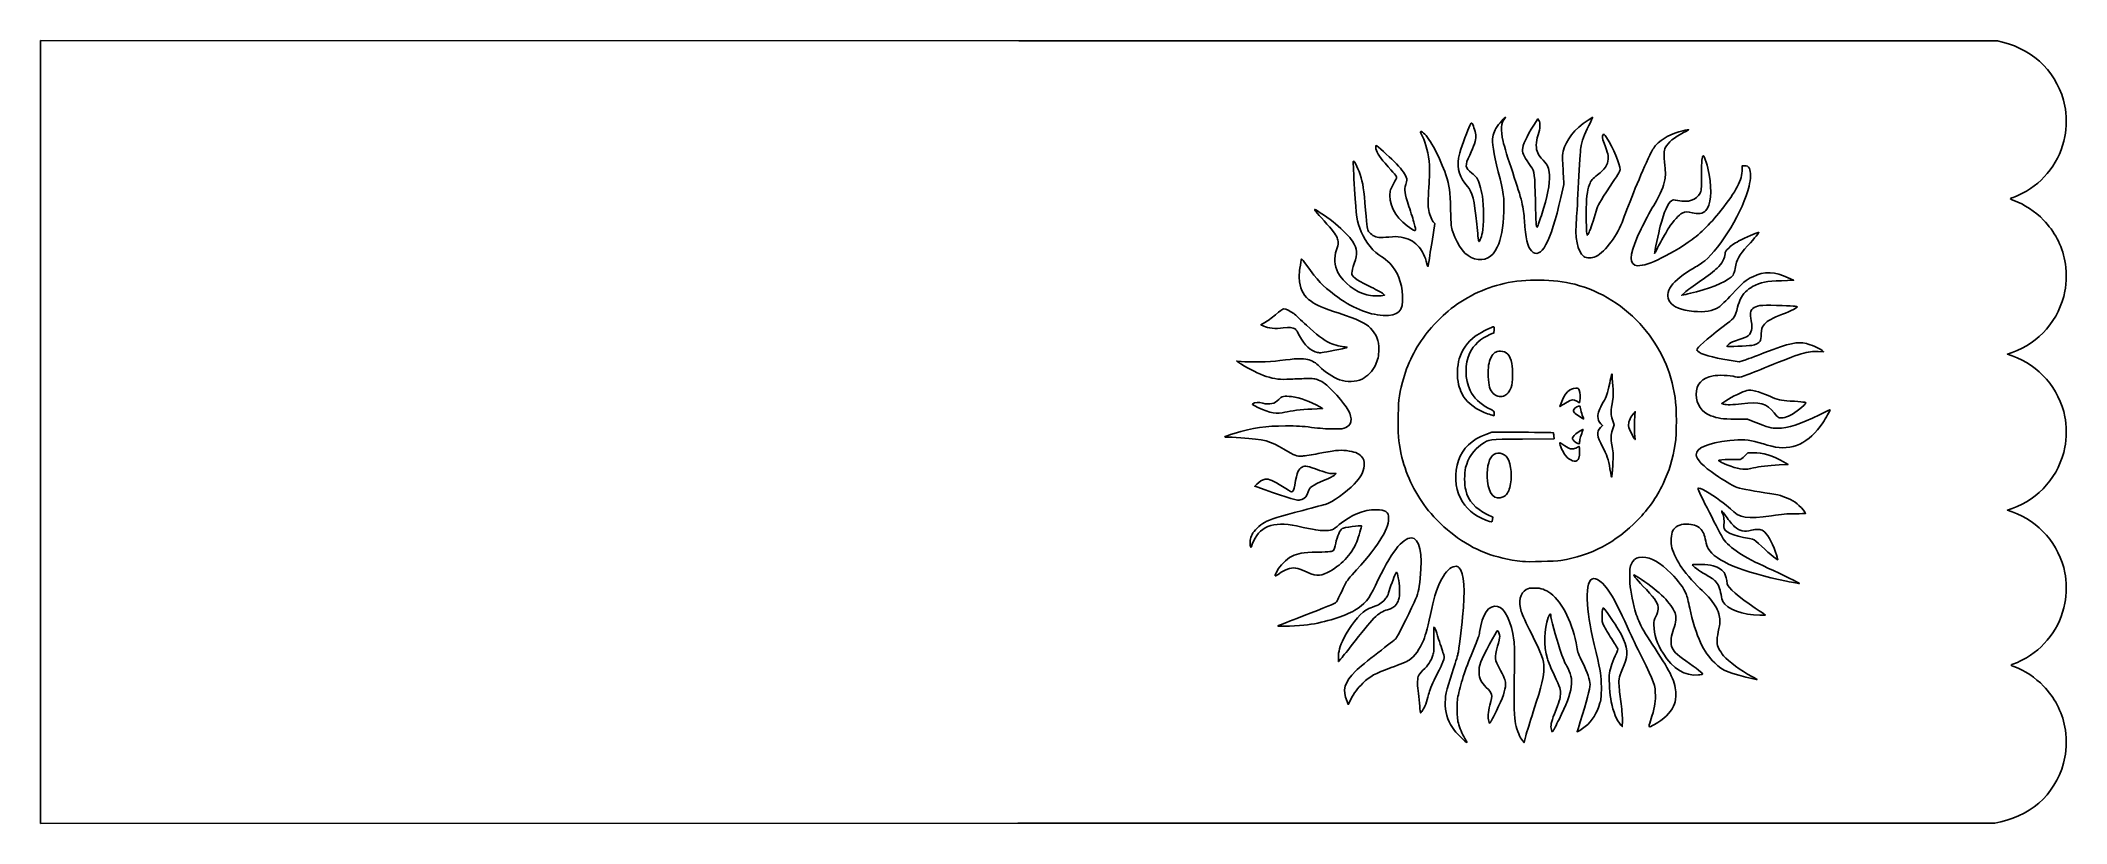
# Model space of a CAD drawing. Header units: centimetres. Extents: x -43.7 to 43.7, y -16.9 to 16.9.
import ezdxf

# ---------------------------------------------------------------- set-up
doc = ezdxf.new("R2010")
doc.units = ezdxf.units.CM
doc.header["$MEASUREMENT"] = 0
doc.layers.add('Layer 1', color=7, linetype='Continuous')

msp = doc.modelspace()

# ---------------------------------------------------------------- linework, layer by layer
at = {"layer": 'Layer 1'}
for points, knots in [([(-43.65625, -0.00008), (-43.65625, -0.00008), (-43.65625, 16.86732), (-43.65625, 16.86732), (-43.65625, 16.86732), (-43.65625, 16.86732), (-1.48828, 16.86015), (-1.48828, 16.86015), (-1.48828, 16.86015), (-1.48828, 16.86015), (40.67969, 16.85299), (40.67969, 16.85299), (40.67969, 16.85299), (40.67969, 16.85299), (40.90458, 16.79616), (40.90458, 16.79616), (40.90458, 16.79616), (42.3189, 16.43882), (43.30027, 15.4318), (43.59432, 14.03615), (43.59432, 14.03615), (43.65869, 13.73059), (43.6591, 13.05649), (43.59509, 12.73487), (43.59509, 12.73487), (43.383, 11.66901), (42.70922, 10.76951), (41.76118, 10.28657), (41.76118, 10.28657), (41.61747, 10.21336), (41.43632, 10.13279), (41.35861, 10.10751), (41.35861, 10.10751), (41.28091, 10.08224), (41.22733, 10.05294), (41.23955, 10.0424), (41.23955, 10.0424), (41.25177, 10.03185), (41.3213, 10.00163), (41.39406, 9.97524), (41.39406, 9.97524), (41.83926, 9.81377), (42.31566, 9.49911), (42.67082, 9.13197), (42.67082, 9.13197), (43.14567, 8.6411), (43.44775, 8.0643), (43.59432, 7.36865), (43.59432, 7.36865), (43.65869, 7.06309), (43.6591, 6.38899), (43.59509, 6.06737), (43.59509, 6.06737), (43.3508, 4.83971), (42.48152, 3.82919), (41.32501, 3.42844), (41.32501, 3.42844), (41.32501, 3.42844), (41.11302, 3.35499), (41.11302, 3.35499), (41.11302, 3.35499), (41.11302, 3.35499), (41.31969, 3.2817), (41.31969, 3.2817), (41.31969, 3.2817), (42.49005, 2.86664), (43.3324, 1.89141), (43.59432, 0.64823), (43.59432, 0.64823), (43.65869, 0.34268), (43.6591, -0.33143), (43.59509, -0.65305), (43.59509, -0.65305), (43.3508, -1.88071), (42.48152, -2.89123), (41.32501, -3.29197), (41.32501, -3.29197), (41.32501, -3.29197), (41.11302, -3.36543), (41.11302, -3.36543), (41.11302, -3.36543), (41.11302, -3.36543), (41.31969, -3.43872), (41.31969, -3.43872), (41.31969, -3.43872), (42.49005, -3.85378), (43.3324, -4.829), (43.59432, -6.07219), (43.59432, -6.07219), (43.65869, -6.37774), (43.6591, -7.05184), (43.59509, -7.37347), (43.59509, -7.37347), (43.383, -8.43931), (42.70937, -9.33862), (41.76118, -9.82181), (41.76118, -9.82181), (41.61747, -9.89505), (41.45227, -9.96992), (41.39406, -9.9882), (41.39406, -9.9882), (41.23058, -10.03953), (41.2307, -10.04474), (41.39696, -10.10728), (41.39696, -10.10728), (41.86383, -10.2829), (42.31301, -10.58002), (42.67082, -10.94991), (42.67082, -10.94991), (43.14567, -11.44078), (43.44775, -12.01757), (43.59432, -12.71323), (43.59432, -12.71323), (43.65869, -13.01878), (43.6591, -13.69289), (43.59509, -14.01451), (43.59509, -14.01451), (43.31369, -15.42863), (42.27489, -16.47187), (40.82521, -16.7962), (40.82521, -16.7962), (40.82521, -16.7962), (40.57385, -16.85243), (40.57385, -16.85243), (40.57385, -16.85243), (40.57385, -16.85243), (-1.5412, -16.85996), (-1.5412, -16.85996), (-1.5412, -16.85996), (-1.5412, -16.85996), (-43.65625, -16.86748), (-43.65625, -16.86748), (-43.65625, -16.86748), (-43.65625, -16.86748), (-43.65625, -0.00008), (-43.65625, -0.00008)], [0, 0, 0, 0, 0.02857143, 0.02857143, 0.02857143, 0.02857143, 0.05714286, 0.05714286, 0.05714286, 0.05714286, 0.08571429, 0.08571429, 0.08571429, 0.08571429, 0.11428571, 0.11428571, 0.11428571, 0.11428571, 0.14285714, 0.14285714, 0.14285714, 0.14285714, 0.17142857, 0.17142857, 0.17142857, 0.17142857, 0.2, 0.2, 0.2, 0.2, 0.22857143, 0.22857143, 0.22857143, 0.22857143, 0.25714286, 0.25714286, 0.25714286, 0.25714286, 0.28571429, 0.28571429, 0.28571429, 0.28571429, 0.31428571, 0.31428571, 0.31428571, 0.31428571, 0.34285714, 0.34285714, 0.34285714, 0.34285714, 0.37142857, 0.37142857, 0.37142857, 0.37142857, 0.4, 0.4, 0.4, 0.4, 0.42857143, 0.42857143, 0.42857143, 0.42857143, 0.45714286, 0.45714286, 0.45714286, 0.45714286, 0.48571429, 0.48571429, 0.48571429, 0.48571429, 0.51428571, 0.51428571, 0.51428571, 0.51428571, 0.54285714, 0.54285714, 0.54285714, 0.54285714, 0.57142857, 0.57142857, 0.57142857, 0.57142857, 0.6, 0.6, 0.6, 0.6, 0.62857143, 0.62857143, 0.62857143, 0.62857143, 0.65714286, 0.65714286, 0.65714286, 0.65714286, 0.68571429, 0.68571429, 0.68571429, 0.68571429, 0.71428571, 0.71428571, 0.71428571, 0.71428571, 0.74285714, 0.74285714, 0.74285714, 0.74285714, 0.77142857, 0.77142857, 0.77142857, 0.77142857, 0.8, 0.8, 0.8, 0.8, 0.82857143, 0.82857143, 0.82857143, 0.82857143, 0.85714286, 0.85714286, 0.85714286, 0.85714286, 0.88571429, 0.88571429, 0.88571429, 0.88571429, 0.91428571, 0.91428571, 0.91428571, 0.91428571, 0.94285714, 0.94285714, 0.94285714, 0.94285714, 1, 1, 1, 1]), ([(17.77033, -13.27449), (17.64813, -13.08092), (17.54168, -12.84574), (17.47192, -12.61524), (17.47192, -12.61524), (17.40878, -12.40664), (17.40128, -12.33859), (17.39965, -11.95917), (17.39965, -11.95917), (17.39802, -11.58422), (17.40627, -11.5), (17.47176, -11.22233), (17.47176, -11.22233), (17.6051, -10.65699), (17.83921, -9.9837), (18.1771, -9.19375), (18.1771, -9.19375), (18.2903, -8.92909), (18.34462, -8.76298), (18.36435, -8.62117), (18.36435, -8.62117), (18.47337, -7.83735), (18.75334, -7.4394), (19.14418, -7.51272), (19.14418, -7.51272), (19.44729, -7.56958), (19.74636, -8.19019), (19.84613, -8.96938), (19.84613, -8.96938), (19.87, -9.15576), (19.87678, -9.49592), (19.86907, -10.12031), (19.86907, -10.12031), (19.84679, -11.92482), (19.85411, -12.30335), (19.9165, -12.57226), (19.9165, -12.57226), (19.98499, -12.8675), (20.10955, -13.17448), (20.20939, -13.29406), (20.20939, -13.29406), (20.20939, -13.29406), (20.28345, -13.38278), (20.28345, -13.38278), (20.28345, -13.38278), (20.28345, -13.38278), (20.35775, -13.09431), (20.35775, -13.09431), (20.35775, -13.09431), (20.39862, -12.93565), (20.54285, -12.46651), (20.67825, -12.05177), (20.67825, -12.05177), (21.06466, -10.86827), (21.14021, -10.55899), (21.14021, -10.16056), (21.14021, -10.16056), (21.14021, -9.83129), (21.04687, -9.57657), (20.59979, -8.6857), (20.59979, -8.6857), (20.39328, -8.27419), (20.19601, -7.8482), (20.16141, -7.73906), (20.16141, -7.73906), (20.02846, -7.31964), (20.11501, -6.92984), (20.37292, -6.78656), (20.37292, -6.78656), (20.47632, -6.72912), (20.52331, -6.72068), (20.7301, -6.7224), (20.7301, -6.7224), (21.01594, -6.72478), (21.19201, -6.78451), (21.43032, -6.95995), (21.43032, -6.95995), (21.93095, -7.32849), (22.40425, -8.29547), (22.55631, -9.26042), (22.55631, -9.26042), (22.59376, -9.49809), (22.61944, -9.56806), (22.80882, -9.94833), (22.80882, -9.94833), (23.01488, -10.3621), (23.12458, -10.6847), (23.12458, -10.87688), (23.12458, -10.87688), (23.12458, -11.06445), (22.98024, -11.61506), (22.70239, -12.48738), (22.70239, -12.48738), (22.629, -12.71777), (22.56896, -12.91143), (22.56896, -12.91774), (22.56896, -12.91774), (22.56896, -12.93948), (22.76774, -12.80994), (22.91292, -12.69359), (22.91292, -12.69359), (23.22207, -12.44582), (23.43674, -12.10494), (23.55412, -11.67544), (23.55412, -11.67544), (23.60591, -11.48592), (23.61382, -11.39415), (23.61296, -10.99344), (23.61296, -10.99344), (23.61183, -10.47531), (23.59774, -10.38245), (23.38657, -9.50208), (23.38657, -9.50208), (23.1483, -8.50876), (23.06109, -8.01403), (23.01802, -7.41136), (23.01802, -7.41136), (22.97713, -6.83917), (23.04913, -6.41963), (23.2023, -6.33766), (23.2023, -6.33766), (23.39173, -6.23628), (23.67795, -6.45639), (23.9988, -6.95017), (23.9988, -6.95017), (24.17868, -7.227), (24.60851, -8.08452), (24.81862, -8.58573), (24.81862, -8.58573), (24.89487, -8.76763), (25.14432, -9.28555), (25.37295, -9.73667), (25.37295, -9.73667), (25.88844, -10.75381), (25.94241, -10.90804), (25.94235, -11.36385), (25.94235, -11.36385), (25.9423, -11.71805), (25.91319, -11.86614), (25.73038, -12.44219), (25.73038, -12.44219), (25.63097, -12.75545), (25.62778, -12.75252), (25.90271, -12.60027), (25.90271, -12.60027), (26.30899, -12.37528), (26.58583, -12.11301), (26.72752, -11.81889), (26.72752, -11.81889), (26.80133, -11.66566), (26.81437, -11.60698), (26.82383, -11.38547), (26.82383, -11.38547), (26.84485, -10.89293), (26.66517, -10.45797), (26.06028, -9.53713), (26.06028, -9.53713), (25.30779, -8.3916), (25.18416, -8.15268), (25.0323, -7.55045), (25.0323, -7.55045), (24.88613, -6.97084), (24.83325, -6.6199), (24.83347, -6.23094), (24.83347, -6.23094), (24.83366, -5.87842), (24.8613, -5.73602), (24.95677, -5.59575), (24.95677, -5.59575), (25.06921, -5.43054), (25.14144, -5.39725), (25.38229, -5.39965), (25.38229, -5.39965), (25.77082, -5.40352), (26.12319, -5.60188), (26.62057, -6.09673), (26.62057, -6.09673), (26.93759, -6.41213), (27.17559, -6.73641), (27.27371, -6.98664), (27.27371, -6.98664), (27.30188, -7.0585), (27.36852, -7.33016), (27.42179, -7.59032), (27.42179, -7.59032), (27.52877, -8.11278), (27.71846, -8.72175), (27.88475, -9.07661), (27.88475, -9.07661), (28.04463, -9.41778), (28.25214, -9.71213), (28.50017, -9.94958), (28.50017, -9.94958), (28.86354, -10.29743), (29.11254, -10.39843), (30.22203, -10.64799), (30.22203, -10.64799), (30.2766, -10.66027), (30.32125, -10.66659), (30.32125, -10.66204), (30.32125, -10.66204), (30.32125, -10.65749), (30.22213, -10.59973), (30.10098, -10.53369), (30.10098, -10.53369), (29.60816, -10.26506), (29.11107, -9.90003), (28.88036, -9.63737), (28.88036, -9.63737), (28.8133, -9.56101), (28.72311, -9.42818), (28.67994, -9.34218), (28.67994, -9.34218), (28.58421, -9.15146), (28.57741, -8.97471), (28.65169, -8.60849), (28.65169, -8.60849), (28.73545, -8.19556), (28.74088, -8.10879), (28.69531, -7.91231), (28.69531, -7.91231), (28.67222, -7.81275), (28.61691, -7.66295), (28.57239, -7.57942), (28.57239, -7.57942), (28.45826, -7.3653), (28.19132, -7.0402), (27.95858, -6.83191), (27.95858, -6.83191), (27.70929, -6.60879), (27.28703, -6.13587), (27.08599, -5.85463), (27.08599, -5.85463), (26.89748, -5.59091), (26.71086, -5.21685), (26.65383, -4.9884), (26.65383, -4.9884), (26.6249, -4.87252), (26.61466, -4.74402), (26.62204, -4.58968), (26.62204, -4.58968), (26.63619, -4.29365), (26.70816, -4.15957), (26.91276, -4.04804), (26.91276, -4.04804), (27.03664, -3.98052), (27.0808, -3.97119), (27.27854, -3.97081), (27.27854, -3.97081), (27.5564, -3.97027), (27.73899, -4.02819), (27.87461, -4.15991), (27.87461, -4.15991), (28.00024, -4.28192), (28.06489, -4.42855), (28.11253, -4.69946), (28.11253, -4.69946), (28.13357, -4.81915), (28.17889, -4.96306), (28.2149, -5.02449), (28.2149, -5.02449), (28.52754, -5.55798), (29.67082, -6.03279), (31.59786, -6.42947), (31.59786, -6.42947), (31.89982, -6.49163), (32.14688, -6.53391), (32.14688, -6.52342), (32.14688, -6.52342), (32.14688, -6.50047), (31.44108, -6.157), (30.78427, -5.86032), (30.78427, -5.86032), (29.74589, -5.39128), (29.13056, -4.98821), (28.8661, -4.60383), (28.8661, -4.60383), (28.75219, -4.43827), (27.75232, -2.45869), (27.77244, -2.43857), (27.77244, -2.43857), (27.81485, -2.39615), (27.91956, -2.42963), (28.11858, -2.54924), (28.11858, -2.54924), (28.48775, -2.77112), (29.00066, -3.14213), (29.17184, -3.3111), (29.17184, -3.3111), (29.57863, -3.71265), (29.88477, -3.76347), (30.95142, -3.60652), (30.95142, -3.60652), (31.41062, -3.53896), (31.61354, -3.5218), (31.96825, -3.52053), (31.96825, -3.52053), (32.21198, -3.51967), (32.41141, -3.51441), (32.41143, -3.50885), (32.41143, -3.50885), (32.41156, -3.46462), (32.27196, -3.29436), (32.12565, -3.16029), (32.12565, -3.16029), (31.92518, -2.9766), (31.63359, -2.82338), (31.32667, -2.74047), (31.32667, -2.74047), (31.21753, -2.71099), (30.91987, -2.65608), (30.66521, -2.61845), (30.66521, -2.61845), (30.0265, -2.52407), (29.53583, -2.42645), (29.40004, -2.36673), (29.40004, -2.36673), (29.24454, -2.29835), (28.88865, -2.08336), (28.52051, -1.83541), (28.52051, -1.83541), (28.01104, -1.49227), (27.70188, -1.1709), (27.70188, -0.98448), (27.70188, -0.98448), (27.70188, -0.68068), (28.16799, -0.48139), (29.14385, -0.36796), (29.14385, -0.36796), (29.67248, -0.30651), (29.95874, -0.32574), (30.37417, -0.4506), (30.37417, -0.4506), (30.55607, -0.50526), (30.81801, -0.57896), (30.95625, -0.61436), (30.95625, -0.61436), (31.81319, -0.83379), (32.57601, -0.48358), (33.15884, 0.39688), (33.15884, 0.39688), (33.29698, 0.60555), (33.46979, 0.91332), (33.46979, 0.95066), (33.46979, 0.95066), (33.46979, 0.95776), (33.26464, 0.86267), (33.01391, 0.73935), (33.01391, 0.73935), (32.17772, 0.32812), (31.6664, 0.16484), (31.2076, 0.16256), (31.2076, 0.16256), (30.92346, 0.16114), (30.84002, 0.18428), (30.1625, 0.4524), (30.1625, 0.4524), (30.1625, 0.4524), (29.91115, 0.55187), (29.91115, 0.55187), (29.91115, 0.55187), (29.91115, 0.55187), (29.38198, 0.5562), (29.38198, 0.5562), (29.38198, 0.5562), (28.82767, 0.56073), (28.62584, 0.58832), (28.33688, 0.69906), (28.33688, 0.69906), (27.93406, 0.85342), (27.70188, 1.18795), (27.70188, 1.61396), (27.70188, 1.61396), (27.70188, 2.06564), (27.94246, 2.33204), (28.43388, 2.4245), (28.43388, 2.4245), (28.62636, 2.46071), (29.16577, 2.43756), (29.38198, 2.3838), (29.38198, 2.3838), (29.54016, 2.34447), (29.54169, 2.34465), (29.80941, 2.43554), (29.80941, 2.43554), (29.95719, 2.48571), (30.39772, 2.65839), (30.78837, 2.81928), (30.78837, 2.81928), (32.13044, 3.37199), (32.54445, 3.49651), (32.95385, 3.47062), (32.95385, 3.47062), (32.95385, 3.47062), (33.19198, 3.45556), (33.19198, 3.45556), (33.19198, 3.45556), (33.19198, 3.45556), (33.12583, 3.50736), (33.12583, 3.50736), (33.12583, 3.50736), (32.99198, 3.61218), (32.64589, 3.76753), (32.44826, 3.81149), (32.44826, 3.81149), (32.03988, 3.90235), (31.76407, 3.84081), (30.62259, 3.40412), (30.62259, 3.40412), (30.24585, 3.26), (29.85141, 3.11444), (29.74606, 3.08066), (29.74606, 3.08066), (29.74606, 3.08066), (29.55451, 3.01924), (29.55451, 3.01924), (29.55451, 3.01924), (29.55451, 3.01924), (29.1175, 3.09126), (29.1175, 3.09126), (29.1175, 3.09126), (28.38753, 3.21157), (27.87668, 3.3592), (27.76557, 3.48197), (27.76557, 3.48197), (27.72504, 3.52677), (27.72399, 3.54078), (27.7566, 3.60171), (27.7566, 3.60171), (27.81892, 3.71815), (28.35475, 4.16838), (29.0551, 4.69277), (29.0551, 4.69277), (29.34135, 4.9071), (29.37132, 4.9548), (29.48448, 5.37628), (29.48448, 5.37628), (29.51887, 5.50437), (29.5744, 5.66722), (29.60788, 5.73817), (29.60788, 5.73817), (29.69955, 5.93245), (29.92132, 6.15615), (30.12907, 6.2639), (30.12907, 6.2639), (30.49305, 6.45268), (30.71269, 6.49761), (31.37958, 6.51976), (31.37958, 6.51976), (31.37958, 6.51976), (31.89552, 6.53689), (31.89552, 6.53689), (31.89552, 6.53689), (31.89552, 6.53689), (31.67063, 6.64634), (31.67063, 6.64634), (31.67063, 6.64634), (31.11692, 6.91583), (30.63261, 6.93015), (30.13518, 6.69177), (30.13518, 6.69177), (29.83964, 6.55014), (29.72754, 6.45473), (29.24555, 5.93465), (29.24555, 5.93465), (29.00084, 5.67059), (28.74688, 5.42038), (28.68119, 5.37862), (28.68119, 5.37862), (28.42526, 5.21591), (28.04186, 5.15237), (27.59204, 5.19812), (27.59204, 5.19812), (27.048, 5.25346), (26.7186, 5.38495), (26.57078, 5.60576), (26.57078, 5.60576), (26.29541, 6.01712), (26.64936, 6.51748), (27.61121, 7.07657), (27.61121, 7.07657), (27.77022, 7.16899), (27.9765, 7.30472), (28.06961, 7.37819), (28.06961, 7.37819), (28.75222, 7.91674), (29.73489, 9.56796), (29.98126, 10.59041), (29.98126, 10.59041), (30.05233, 10.88535), (30.05975, 11.23798), (29.99732, 11.35403), (29.99732, 11.35403), (29.94677, 11.448), (29.9054, 11.46969), (29.77669, 11.46969), (29.77669, 11.46969), (29.77669, 11.46969), (29.68625, 11.46969), (29.68625, 11.46969), (29.68625, 11.46969), (29.68625, 11.46969), (29.68625, 11.3165), (29.68625, 11.3165), (29.68625, 11.3165), (29.68625, 10.87507), (29.4187, 10.35722), (28.77434, 9.55146), (28.77434, 9.55146), (28.25087, 8.89688), (27.83177, 8.48949), (27.35803, 8.17474), (27.35803, 8.17474), (26.23076, 7.42577), (25.35058, 7.05239), (25.04931, 7.19536), (25.04931, 7.19536), (24.77595, 7.32507), (24.86251, 7.80274), (25.3324, 8.75771), (25.3324, 8.75771), (25.46845, 9.0342), (25.71005, 9.48664), (25.8693, 9.76313), (25.8693, 9.76313), (26.20207, 10.34091), (26.29021, 10.54442), (26.34737, 10.86691), (26.34737, 10.86691), (26.38339, 11.07012), (26.38395, 11.14331), (26.352, 11.47561), (26.352, 11.47561), (26.30578, 11.95645), (26.30907, 12.12717), (26.36672, 12.23982), (26.36672, 12.23982), (26.49473, 12.48992), (26.74179, 12.6962), (27.15769, 12.90023), (27.15769, 12.90023), (27.45159, 13.04442), (27.44741, 13.05499), (27.12689, 12.97814), (27.12689, 12.97814), (26.63382, 12.85993), (26.21699, 12.63862), (25.96637, 12.36197), (25.96637, 12.36197), (25.88737, 12.27476), (25.79019, 12.11621), (25.70307, 11.93235), (25.70307, 11.93235), (25.33285, 11.15109), (24.7842, 9.82405), (24.55464, 9.15458), (24.55464, 9.15458), (24.33294, 8.50806), (23.78657, 7.77098), (23.37736, 7.56637), (23.37736, 7.56637), (23.1964, 7.4759), (22.98825, 7.47608), (22.8547, 7.56682), (22.8547, 7.56682), (22.58435, 7.75053), (22.4619, 8.39781), (22.54182, 9.22073), (22.54182, 9.22073), (22.55524, 9.35897), (22.59653, 10.05549), (22.63356, 10.76854), (22.63356, 10.76854), (22.6706, 11.48159), (22.71291, 12.14483), (22.72759, 12.24239), (22.72759, 12.24239), (22.76982, 12.52318), (22.87396, 12.81554), (23.06929, 13.20176), (23.06929, 13.20176), (23.16891, 13.39873), (23.24479, 13.5599), (23.23791, 13.5599), (23.23791, 13.5599), (23.23104, 13.5599), (23.1429, 13.50454), (23.04205, 13.43688), (23.04205, 13.43688), (22.45167, 13.04077), (22.09409, 12.59614), (21.9707, 12.10471), (21.9707, 12.10471), (21.93782, 11.97375), (21.93149, 11.86964), (21.94416, 11.66814), (21.94416, 11.66814), (21.9533, 11.52261), (21.96803, 11.23685), (21.97688, 11.03313), (21.97688, 11.03313), (21.97688, 11.03313), (21.99297, 10.66271), (21.99297, 10.66271), (21.99297, 10.66271), (21.99297, 10.66271), (21.8687, 10.11071), (21.8687, 10.11071), (21.8687, 10.11071), (21.43039, 8.16369), (21.00551, 7.39122), (20.59784, 7.80015), (20.59784, 7.80015), (20.42949, 7.96902), (20.34048, 8.35341), (20.2964, 9.10198), (20.2964, 9.10198), (20.26178, 9.6898), (20.19044, 9.98291), (19.791, 11.17865), (19.791, 11.17865), (19.60384, 11.7389), (19.41907, 12.34013), (19.38041, 12.51472), (19.38041, 12.51472), (19.26568, 13.0328), (19.28743, 13.32403), (19.45413, 13.50147), (19.45413, 13.50147), (19.50166, 13.55207), (19.50347, 13.55965), (19.46447, 13.54468), (19.46447, 13.54468), (19.39289, 13.51721), (19.1095, 13.16852), (19.035, 13.01624), (19.035, 13.01624), (18.99884, 12.94233), (18.95561, 12.80851), (18.93894, 12.71884), (18.93894, 12.71884), (18.8951, 12.48316), (18.96411, 12.03496), (19.17017, 11.21696), (19.17017, 11.21696), (19.39693, 10.31681), (19.43178, 10.06812), (19.41097, 9.49854), (19.41097, 9.49854), (19.38473, 8.78013), (19.30057, 8.32326), (19.12763, 7.96048), (19.12763, 7.96048), (18.91668, 7.51798), (18.56699, 7.33999), (18.15116, 7.46348), (18.15116, 7.46348), (17.74866, 7.58301), (17.43512, 7.97042), (17.20614, 8.63116), (17.20614, 8.63116), (17.13743, 8.82943), (17.13409, 8.8651), (17.1162, 9.59115), (17.1162, 9.59115), (17.09599, 10.41167), (17.07569, 10.55579), (16.90565, 11.08604), (16.90565, 11.08604), (16.68464, 11.77525), (16.21407, 12.66263), (15.9532, 12.88214), (15.9532, 12.88214), (15.80071, 13.01045), (15.78103, 12.95734), (15.8997, 12.73777), (15.8997, 12.73777), (16.05452, 12.45135), (16.16898, 11.98595), (16.20609, 11.49199), (16.20609, 11.49199), (16.21602, 11.35986), (16.20415, 10.96011), (16.17805, 10.5473), (16.17805, 10.5473), (16.14249, 9.98492), (16.13908, 9.78941), (16.16214, 9.63439), (16.16214, 9.63439), (16.19817, 9.39213), (16.27985, 9.16737), (16.37143, 9.05854), (16.37143, 9.05854), (16.37143, 9.05854), (16.44042, 8.97655), (16.44042, 8.97655), (16.44042, 8.97655), (16.44042, 8.97655), (16.31531, 8.20567), (16.31531, 8.20567), (16.31531, 8.20567), (16.24651, 7.78169), (16.18079, 7.3574), (16.16928, 7.26281), (16.16928, 7.26281), (16.14651, 7.07566), (16.14458, 7.07752), (16.05993, 7.36771), (16.05993, 7.36771), (15.97711, 7.65163), (15.86386, 7.85922), (15.69549, 8.03574), (15.69549, 8.03574), (15.50896, 8.2313), (15.29738, 8.33755), (14.98624, 8.3919), (14.98624, 8.3919), (14.78364, 8.42728), (14.70907, 8.42836), (14.45547, 8.39957), (14.45547, 8.39957), (14.29319, 8.38115), (14.0985, 8.37341), (14.02281, 8.38237), (14.02281, 8.38237), (13.84778, 8.4031), (13.67059, 8.50662), (13.58263, 8.63952), (13.58263, 8.63952), (13.51682, 8.73898), (13.51132, 8.77728), (13.45084, 9.55749), (13.45084, 9.55749), (13.37964, 10.47608), (13.34454, 10.70345), (13.21288, 11.09927), (13.21288, 11.09927), (13.10495, 11.42376), (12.92951, 11.75128), (12.91743, 11.65084), (12.91743, 11.65084), (12.91332, 11.61669), (12.93984, 11.08273), (12.97638, 10.46427), (12.97638, 10.46427), (13.04908, 9.23343), (13.06922, 9.10596), (13.26792, 8.61857), (13.26792, 8.61857), (13.44811, 8.1766), (13.8109, 7.73659), (14.15042, 7.54823), (14.15042, 7.54823), (14.23309, 7.50236), (14.38735, 7.37666), (14.49322, 7.26889), (14.49322, 7.26889), (14.83044, 6.92562), (15.01543, 6.45515), (15.04721, 5.85998), (15.04721, 5.85998), (15.08201, 5.20834), (14.85957, 4.98602), (14.20866, 5.02192), (14.20866, 5.02192), (13.54905, 5.05829), (12.84323, 5.35628), (12.11759, 5.90474), (12.11759, 5.90474), (11.59417, 6.30036), (11.37572, 6.53243), (10.92092, 7.17603), (10.92092, 7.17603), (10.77618, 7.38086), (10.70062, 7.46743), (10.68742, 7.44359), (10.68742, 7.44359), (10.67668, 7.4242), (10.64692, 7.24899), (10.62127, 7.05425), (10.62127, 7.05425), (10.58235, 6.75869), (10.57959, 6.66318), (10.60457, 6.47644), (10.60457, 6.47644), (10.6554, 6.09658), (10.80243, 5.84646), (11.09956, 5.63443), (11.09956, 5.63443), (11.34478, 5.45945), (11.60747, 5.34713), (12.31635, 5.11415), (12.31635, 5.11415), (13.10896, 4.85365), (13.44043, 4.69619), (13.6634, 4.47423), (13.6634, 4.47423), (13.9165, 4.22228), (14.02292, 3.94734), (14.02292, 3.54542), (14.02292, 3.54542), (14.02292, 3.28439), (13.98359, 3.1086), (13.87309, 2.8758), (13.87309, 2.8758), (13.75918, 2.6358), (13.5185, 2.38452), (13.30396, 2.28162), (13.30396, 2.28162), (13.03004, 2.15025), (12.64573, 2.13742), (12.32923, 2.24908), (12.32923, 2.24908), (12.05802, 2.34477), (11.68275, 2.59464), (11.45646, 2.83021), (11.45646, 2.83021), (11.31882, 2.97349), (11.1449, 3.07516), (10.95287, 3.12461), (10.95287, 3.12461), (10.747, 3.17761), (10.42665, 3.16531), (9.76313, 3.07892), (9.76313, 3.07892), (9.3014, 3.0188), (8.44601, 2.99707), (8.08302, 3.03623), (8.08302, 3.03623), (8.08302, 3.03623), (7.89781, 3.05621), (7.89781, 3.05621), (7.89781, 3.05621), (7.89781, 3.05621), (8.12271, 2.90908), (8.12271, 2.90908), (8.12271, 2.90908), (8.41821, 2.71575), (8.87122, 2.4943), (9.16781, 2.3982), (9.16781, 2.3982), (9.5467, 2.27543), (9.76162, 2.25076), (10.22192, 2.2772), (10.22192, 2.2772), (10.44252, 2.28987), (10.77185, 2.30061), (10.95375, 2.30106), (10.95375, 2.30106), (11.2827, 2.30187), (11.28562, 2.30133), (11.49615, 2.20129), (11.49615, 2.20129), (11.68076, 2.11355), (11.74843, 2.05938), (12.02565, 1.77735), (12.02565, 1.77735), (12.55404, 1.2398), (12.80744, 0.85778), (12.82576, 0.5711), (12.82576, 0.5711), (12.83785, 0.38197), (12.77845, 0.28163), (12.60337, 0.19543), (12.60337, 0.19543), (12.48392, 0.13663), (12.446, 0.13239), (12.05177, 0.13367), (12.05177, 0.13367), (11.76697, 0.1346), (11.46394, 0.15606), (11.12573, 0.19924), (11.12573, 0.19924), (10.7168, 0.25145), (10.50703, 0.26328), (10.00125, 0.26265), (10.00125, 0.26265), (9.16373, 0.26159), (8.60033, 0.1777), (7.78082, -0.06798), (7.78082, -0.06798), (7.34677, -0.1981), (7.29701, -0.22261), (7.47448, -0.21887), (7.47448, -0.21887), (7.54724, -0.21734), (7.81513, -0.23006), (8.06979, -0.24714), (8.06979, -0.24714), (9.07661, -0.31469), (9.36563, -0.39094), (9.93206, -0.73845), (9.93206, -0.73845), (10.41299, -1.0335), (10.4697, -1.05486), (10.72718, -1.03789), (10.72718, -1.03789), (10.84452, -1.03016), (11.1499, -0.98133), (11.4058, -0.9294), (11.4058, -0.9294), (12.07137, -0.79431), (12.32767, -0.76818), (12.63337, -0.80423), (12.63337, -0.80423), (12.96162, -0.84295), (13.14692, -0.91362), (13.26613, -1.04557), (13.26613, -1.04557), (13.38014, -1.17177), (13.39682, -1.23129), (13.38363, -1.46485), (13.38363, -1.46485), (13.36886, -1.72608), (13.25091, -1.94472), (12.96098, -2.24825), (12.96098, -2.24825), (12.65721, -2.56627), (11.99024, -3.04067), (11.75044, -3.10927), (11.75044, -3.10927), (11.69789, -3.1243), (11.24413, -3.24405), (10.74208, -3.37537), (10.74208, -3.37537), (9.70229, -3.64735), (9.34649, -3.76029), (9.10167, -3.89611), (9.10167, -3.89611), (8.87796, -4.02021), (8.64219, -4.24643), (8.55984, -4.416), (8.55984, -4.416), (8.48672, -4.56654), (8.45255, -4.8016), (8.48667, -4.91928), (8.48667, -4.91928), (8.50863, -4.99502), (8.51035, -4.99327), (8.56709, -4.83766), (8.56709, -4.83766), (8.84161, -4.08476), (9.46372, -3.82714), (10.4775, -4.04656), (10.4775, -4.04656), (11.33193, -4.23148), (11.4255, -4.24753), (11.66813, -4.25075), (11.66813, -4.25075), (11.97334, -4.25481), (12.02586, -4.23372), (12.31986, -3.98906), (12.31986, -3.98906), (12.83795, -3.55791), (13.35743, -3.34847), (13.91132, -3.34744), (13.91132, -3.34744), (14.31675, -3.34668), (14.44625, -3.4393), (14.44625, -3.73005), (14.44625, -3.73005), (14.44625, -4.21608), (13.95811, -4.96754), (12.8677, -6.16011), (12.8677, -6.16011), (12.64215, -6.40679), (12.61951, -6.4429), (12.42259, -6.87008), (12.42259, -6.87008), (12.29354, -7.15004), (12.19256, -7.33495), (12.15542, -7.35928), (12.15542, -7.35928), (12.0633, -7.41964), (11.36164, -7.70221), (10.4886, -8.03053), (10.4886, -8.03053), (10.05321, -8.19426), (9.68507, -8.34), (9.67052, -8.35439), (9.67052, -8.35439), (9.63172, -8.39275), (10.61632, -8.35789), (10.94855, -8.30914), (10.94855, -8.30914), (11.73969, -8.19304), (12.54714, -7.94394), (12.9816, -7.68193), (12.9816, -7.68193), (13.41684, -7.41945), (13.59619, -7.20481), (13.87691, -6.61045), (13.87691, -6.61045), (14.54407, -5.19787), (15.02557, -4.56406), (15.43153, -4.56406), (15.43153, -4.56406), (15.77793, -4.56406), (15.92228, -5.22641), (15.80885, -6.29533), (15.80885, -6.29533), (15.74935, -6.85606), (15.72778, -6.94086), (15.54146, -7.3463), (15.54146, -7.3463), (15.27603, -7.92391), (14.79438, -8.88088), (14.75262, -8.91363), (14.75262, -8.91363), (14.73207, -8.92974), (14.38621, -9.19775), (13.98402, -9.50921), (13.98402, -9.50921), (13.58183, -9.82068), (13.15462, -10.173), (13.03466, -10.29216), (13.03466, -10.29216), (12.53275, -10.79068), (12.43912, -11.11269), (12.65209, -11.60776), (12.65209, -11.60776), (12.65209, -11.60776), (12.70786, -11.73738), (12.70786, -11.73738), (12.70786, -11.73738), (12.70786, -11.73738), (12.81057, -11.533), (12.81057, -11.533), (12.81057, -11.533), (12.95076, -11.25405), (13.10772, -11.04173), (13.33873, -10.81856), (13.33873, -10.81856), (13.65634, -10.51172), (13.82758, -10.41801), (14.55966, -10.15043), (14.55966, -10.15043), (14.91975, -10.01882), (15.26509, -9.87572), (15.32936, -9.8315), (15.32936, -9.8315), (15.56234, -9.67121), (15.79176, -9.35025), (15.95506, -8.95615), (15.95506, -8.95615), (16.04513, -8.73879), (16.14116, -8.36149), (16.3006, -7.59859), (16.3006, -7.59859), (16.51617, -6.56709), (16.91742, -5.84019), (17.29951, -5.78894), (17.29951, -5.78894), (17.39328, -5.77637), (17.41705, -5.78454), (17.48536, -5.85286), (17.48536, -5.85286), (17.69788, -6.06537), (17.75222, -6.83411), (17.63459, -7.96396), (17.63459, -7.96396), (17.57683, -8.51875), (17.46709, -9.39102), (17.43319, -9.56469), (17.43319, -9.56469), (17.41757, -9.64472), (17.30553, -10.00786), (17.18422, -10.37167), (17.18422, -10.37167), (16.91755, -11.17134), (16.86875, -11.40485), (16.88843, -11.78719), (16.88843, -11.78719), (16.9101, -12.20836), (17.02477, -12.51636), (17.28889, -12.86272), (17.28889, -12.86272), (17.40644, -13.01688), (17.77749, -13.37469), (17.81981, -13.37469), (17.81981, -13.37469), (17.82738, -13.37469), (17.80512, -13.3296), (17.77033, -13.27449)], [0, 0, 0, 0, 0.00367647, 0.00367647, 0.00367647, 0.00367647, 0.00735294, 0.00735294, 0.00735294, 0.00735294, 0.01102941, 0.01102941, 0.01102941, 0.01102941, 0.01470588, 0.01470588, 0.01470588, 0.01470588, 0.01838235, 0.01838235, 0.01838235, 0.01838235, 0.02205882, 0.02205882, 0.02205882, 0.02205882, 0.02573529, 0.02573529, 0.02573529, 0.02573529, 0.02941176, 0.02941176, 0.02941176, 0.02941176, 0.03308824, 0.03308824, 0.03308824, 0.03308824, 0.03676471, 0.03676471, 0.03676471, 0.03676471, 0.04044118, 0.04044118, 0.04044118, 0.04044118, 0.04411765, 0.04411765, 0.04411765, 0.04411765, 0.04779412, 0.04779412, 0.04779412, 0.04779412, 0.05147059, 0.05147059, 0.05147059, 0.05147059, 0.05514706, 0.05514706, 0.05514706, 0.05514706, 0.05882353, 0.05882353, 0.05882353, 0.05882353, 0.0625, 0.0625, 0.0625, 0.0625, 0.06617647, 0.06617647, 0.06617647, 0.06617647, 0.06985294, 0.06985294, 0.06985294, 0.06985294, 0.07352941, 0.07352941, 0.07352941, 0.07352941, 0.07720588, 0.07720588, 0.07720588, 0.07720588, 0.08088235, 0.08088235, 0.08088235, 0.08088235, 0.08455882, 0.08455882, 0.08455882, 0.08455882, 0.08823529, 0.08823529, 0.08823529, 0.08823529, 0.09191176, 0.09191176, 0.09191176, 0.09191176, 0.09558824, 0.09558824, 0.09558824, 0.09558824, 0.09926471, 0.09926471, 0.09926471, 0.09926471, 0.10294118, 0.10294118, 0.10294118, 0.10294118, 0.10661765, 0.10661765, 0.10661765, 0.10661765, 0.11029412, 0.11029412, 0.11029412, 0.11029412, 0.11397059, 0.11397059, 0.11397059, 0.11397059, 0.11764706, 0.11764706, 0.11764706, 0.11764706, 0.12132353, 0.12132353, 0.12132353, 0.12132353, 0.125, 0.125, 0.125, 0.125, 0.12867647, 0.12867647, 0.12867647, 0.12867647, 0.13235294, 0.13235294, 0.13235294, 0.13235294, 0.13602941, 0.13602941, 0.13602941, 0.13602941, 0.13970588, 0.13970588, 0.13970588, 0.13970588, 0.14338235, 0.14338235, 0.14338235, 0.14338235, 0.14705882, 0.14705882, 0.14705882, 0.14705882, 0.15073529, 0.15073529, 0.15073529, 0.15073529, 0.15441176, 0.15441176, 0.15441176, 0.15441176, 0.15808824, 0.15808824, 0.15808824, 0.15808824, 0.16176471, 0.16176471, 0.16176471, 0.16176471, 0.16544118, 0.16544118, 0.16544118, 0.16544118, 0.16911765, 0.16911765, 0.16911765, 0.16911765, 0.17279412, 0.17279412, 0.17279412, 0.17279412, 0.17647059, 0.17647059, 0.17647059, 0.17647059, 0.18014706, 0.18014706, 0.18014706, 0.18014706, 0.18382353, 0.18382353, 0.18382353, 0.18382353, 0.1875, 0.1875, 0.1875, 0.1875, 0.19117647, 0.19117647, 0.19117647, 0.19117647, 0.19485294, 0.19485294, 0.19485294, 0.19485294, 0.19852941, 0.19852941, 0.19852941, 0.19852941, 0.20220588, 0.20220588, 0.20220588, 0.20220588, 0.20588235, 0.20588235, 0.20588235, 0.20588235, 0.20955882, 0.20955882, 0.20955882, 0.20955882, 0.21323529, 0.21323529, 0.21323529, 0.21323529, 0.21691176, 0.21691176, 0.21691176, 0.21691176, 0.22058824, 0.22058824, 0.22058824, 0.22058824, 0.22426471, 0.22426471, 0.22426471, 0.22426471, 0.22794118, 0.22794118, 0.22794118, 0.22794118, 0.23161765, 0.23161765, 0.23161765, 0.23161765, 0.23529412, 0.23529412, 0.23529412, 0.23529412, 0.23897059, 0.23897059, 0.23897059, 0.23897059, 0.24264706, 0.24264706, 0.24264706, 0.24264706, 0.24632353, 0.24632353, 0.24632353, 0.24632353, 0.25, 0.25, 0.25, 0.25, 0.25367647, 0.25367647, 0.25367647, 0.25367647, 0.25735294, 0.25735294, 0.25735294, 0.25735294, 0.26102941, 0.26102941, 0.26102941, 0.26102941, 0.26470588, 0.26470588, 0.26470588, 0.26470588, 0.26838235, 0.26838235, 0.26838235, 0.26838235, 0.27205882, 0.27205882, 0.27205882, 0.27205882, 0.27573529, 0.27573529, 0.27573529, 0.27573529, 0.27941176, 0.27941176, 0.27941176, 0.27941176, 0.28308824, 0.28308824, 0.28308824, 0.28308824, 0.28676471, 0.28676471, 0.28676471, 0.28676471, 0.29044118, 0.29044118, 0.29044118, 0.29044118, 0.29411765, 0.29411765, 0.29411765, 0.29411765, 0.29779412, 0.29779412, 0.29779412, 0.29779412, 0.30147059, 0.30147059, 0.30147059, 0.30147059, 0.30514706, 0.30514706, 0.30514706, 0.30514706, 0.30882353, 0.30882353, 0.30882353, 0.30882353, 0.3125, 0.3125, 0.3125, 0.3125, 0.31617647, 0.31617647, 0.31617647, 0.31617647, 0.31985294, 0.31985294, 0.31985294, 0.31985294, 0.32352941, 0.32352941, 0.32352941, 0.32352941, 0.32720588, 0.32720588, 0.32720588, 0.32720588, 0.33088235, 0.33088235, 0.33088235, 0.33088235, 0.33455882, 0.33455882, 0.33455882, 0.33455882, 0.33823529, 0.33823529, 0.33823529, 0.33823529, 0.34191176, 0.34191176, 0.34191176, 0.34191176, 0.34558824, 0.34558824, 0.34558824, 0.34558824, 0.34926471, 0.34926471, 0.34926471, 0.34926471, 0.35294118, 0.35294118, 0.35294118, 0.35294118, 0.35661765, 0.35661765, 0.35661765, 0.35661765, 0.36029412, 0.36029412, 0.36029412, 0.36029412, 0.36397059, 0.36397059, 0.36397059, 0.36397059, 0.36764706, 0.36764706, 0.36764706, 0.36764706, 0.37132353, 0.37132353, 0.37132353, 0.37132353, 0.375, 0.375, 0.375, 0.375, 0.37867647, 0.37867647, 0.37867647, 0.37867647, 0.38235294, 0.38235294, 0.38235294, 0.38235294, 0.38602941, 0.38602941, 0.38602941, 0.38602941, 0.38970588, 0.38970588, 0.38970588, 0.38970588, 0.39338235, 0.39338235, 0.39338235, 0.39338235, 0.39705882, 0.39705882, 0.39705882, 0.39705882, 0.40073529, 0.40073529, 0.40073529, 0.40073529, 0.40441176, 0.40441176, 0.40441176, 0.40441176, 0.40808824, 0.40808824, 0.40808824, 0.40808824, 0.41176471, 0.41176471, 0.41176471, 0.41176471, 0.41544118, 0.41544118, 0.41544118, 0.41544118, 0.41911765, 0.41911765, 0.41911765, 0.41911765, 0.42279412, 0.42279412, 0.42279412, 0.42279412, 0.42647059, 0.42647059, 0.42647059, 0.42647059, 0.43014706, 0.43014706, 0.43014706, 0.43014706, 0.43382353, 0.43382353, 0.43382353, 0.43382353, 0.4375, 0.4375, 0.4375, 0.4375, 0.44117647, 0.44117647, 0.44117647, 0.44117647, 0.44485294, 0.44485294, 0.44485294, 0.44485294, 0.44852941, 0.44852941, 0.44852941, 0.44852941, 0.45220588, 0.45220588, 0.45220588, 0.45220588, 0.45588235, 0.45588235, 0.45588235, 0.45588235, 0.45955882, 0.45955882, 0.45955882, 0.45955882, 0.46323529, 0.46323529, 0.46323529, 0.46323529, 0.46691176, 0.46691176, 0.46691176, 0.46691176, 0.47058824, 0.47058824, 0.47058824, 0.47058824, 0.47426471, 0.47426471, 0.47426471, 0.47426471, 0.47794118, 0.47794118, 0.47794118, 0.47794118, 0.48161765, 0.48161765, 0.48161765, 0.48161765, 0.48529412, 0.48529412, 0.48529412, 0.48529412, 0.48897059, 0.48897059, 0.48897059, 0.48897059, 0.49264706, 0.49264706, 0.49264706, 0.49264706, 0.49632353, 0.49632353, 0.49632353, 0.49632353, 0.5, 0.5, 0.5, 0.5, 0.50367647, 0.50367647, 0.50367647, 0.50367647, 0.50735294, 0.50735294, 0.50735294, 0.50735294, 0.51102941, 0.51102941, 0.51102941, 0.51102941, 0.51470588, 0.51470588, 0.51470588, 0.51470588, 0.51838235, 0.51838235, 0.51838235, 0.51838235, 0.52205882, 0.52205882, 0.52205882, 0.52205882, 0.52573529, 0.52573529, 0.52573529, 0.52573529, 0.52941176, 0.52941176, 0.52941176, 0.52941176, 0.53308824, 0.53308824, 0.53308824, 0.53308824, 0.53676471, 0.53676471, 0.53676471, 0.53676471, 0.54044118, 0.54044118, 0.54044118, 0.54044118, 0.54411765, 0.54411765, 0.54411765, 0.54411765, 0.54779412, 0.54779412, 0.54779412, 0.54779412, 0.55147059, 0.55147059, 0.55147059, 0.55147059, 0.55514706, 0.55514706, 0.55514706, 0.55514706, 0.55882353, 0.55882353, 0.55882353, 0.55882353, 0.5625, 0.5625, 0.5625, 0.5625, 0.56617647, 0.56617647, 0.56617647, 0.56617647, 0.56985294, 0.56985294, 0.56985294, 0.56985294, 0.57352941, 0.57352941, 0.57352941, 0.57352941, 0.57720588, 0.57720588, 0.57720588, 0.57720588, 0.58088235, 0.58088235, 0.58088235, 0.58088235, 0.58455882, 0.58455882, 0.58455882, 0.58455882, 0.58823529, 0.58823529, 0.58823529, 0.58823529, 0.59191176, 0.59191176, 0.59191176, 0.59191176, 0.59558824, 0.59558824, 0.59558824, 0.59558824, 0.59926471, 0.59926471, 0.59926471, 0.59926471, 0.60294118, 0.60294118, 0.60294118, 0.60294118, 0.60661765, 0.60661765, 0.60661765, 0.60661765, 0.61029412, 0.61029412, 0.61029412, 0.61029412, 0.61397059, 0.61397059, 0.61397059, 0.61397059, 0.61764706, 0.61764706, 0.61764706, 0.61764706, 0.62132353, 0.62132353, 0.62132353, 0.62132353, 0.625, 0.625, 0.625, 0.625, 0.62867647, 0.62867647, 0.62867647, 0.62867647, 0.63235294, 0.63235294, 0.63235294, 0.63235294, 0.63602941, 0.63602941, 0.63602941, 0.63602941, 0.63970588, 0.63970588, 0.63970588, 0.63970588, 0.64338235, 0.64338235, 0.64338235, 0.64338235, 0.64705882, 0.64705882, 0.64705882, 0.64705882, 0.65073529, 0.65073529, 0.65073529, 0.65073529, 0.65441176, 0.65441176, 0.65441176, 0.65441176, 0.65808824, 0.65808824, 0.65808824, 0.65808824, 0.66176471, 0.66176471, 0.66176471, 0.66176471, 0.66544118, 0.66544118, 0.66544118, 0.66544118, 0.66911765, 0.66911765, 0.66911765, 0.66911765, 0.67279412, 0.67279412, 0.67279412, 0.67279412, 0.67647059, 0.67647059, 0.67647059, 0.67647059, 0.68014706, 0.68014706, 0.68014706, 0.68014706, 0.68382353, 0.68382353, 0.68382353, 0.68382353, 0.6875, 0.6875, 0.6875, 0.6875, 0.69117647, 0.69117647, 0.69117647, 0.69117647, 0.69485294, 0.69485294, 0.69485294, 0.69485294, 0.69852941, 0.69852941, 0.69852941, 0.69852941, 0.70220588, 0.70220588, 0.70220588, 0.70220588, 0.70588235, 0.70588235, 0.70588235, 0.70588235, 0.70955882, 0.70955882, 0.70955882, 0.70955882, 0.71323529, 0.71323529, 0.71323529, 0.71323529, 0.71691176, 0.71691176, 0.71691176, 0.71691176, 0.72058824, 0.72058824, 0.72058824, 0.72058824, 0.72426471, 0.72426471, 0.72426471, 0.72426471, 0.72794118, 0.72794118, 0.72794118, 0.72794118, 0.73161765, 0.73161765, 0.73161765, 0.73161765, 0.73529412, 0.73529412, 0.73529412, 0.73529412, 0.73897059, 0.73897059, 0.73897059, 0.73897059, 0.74264706, 0.74264706, 0.74264706, 0.74264706, 0.74632353, 0.74632353, 0.74632353, 0.74632353, 0.75, 0.75, 0.75, 0.75, 0.75367647, 0.75367647, 0.75367647, 0.75367647, 0.75735294, 0.75735294, 0.75735294, 0.75735294, 0.76102941, 0.76102941, 0.76102941, 0.76102941, 0.76470588, 0.76470588, 0.76470588, 0.76470588, 0.76838235, 0.76838235, 0.76838235, 0.76838235, 0.77205882, 0.77205882, 0.77205882, 0.77205882, 0.77573529, 0.77573529, 0.77573529, 0.77573529, 0.77941176, 0.77941176, 0.77941176, 0.77941176, 0.78308824, 0.78308824, 0.78308824, 0.78308824, 0.78676471, 0.78676471, 0.78676471, 0.78676471, 0.79044118, 0.79044118, 0.79044118, 0.79044118, 0.79411765, 0.79411765, 0.79411765, 0.79411765, 0.79779412, 0.79779412, 0.79779412, 0.79779412, 0.80147059, 0.80147059, 0.80147059, 0.80147059, 0.80514706, 0.80514706, 0.80514706, 0.80514706, 0.80882353, 0.80882353, 0.80882353, 0.80882353, 0.8125, 0.8125, 0.8125, 0.8125, 0.81617647, 0.81617647, 0.81617647, 0.81617647, 0.81985294, 0.81985294, 0.81985294, 0.81985294, 0.82352941, 0.82352941, 0.82352941, 0.82352941, 0.82720588, 0.82720588, 0.82720588, 0.82720588, 0.83088235, 0.83088235, 0.83088235, 0.83088235, 0.83455882, 0.83455882, 0.83455882, 0.83455882, 0.83823529, 0.83823529, 0.83823529, 0.83823529, 0.84191176, 0.84191176, 0.84191176, 0.84191176, 0.84558824, 0.84558824, 0.84558824, 0.84558824, 0.84926471, 0.84926471, 0.84926471, 0.84926471, 0.85294118, 0.85294118, 0.85294118, 0.85294118, 0.85661765, 0.85661765, 0.85661765, 0.85661765, 0.86029412, 0.86029412, 0.86029412, 0.86029412, 0.86397059, 0.86397059, 0.86397059, 0.86397059, 0.86764706, 0.86764706, 0.86764706, 0.86764706, 0.87132353, 0.87132353, 0.87132353, 0.87132353, 0.875, 0.875, 0.875, 0.875, 0.87867647, 0.87867647, 0.87867647, 0.87867647, 0.88235294, 0.88235294, 0.88235294, 0.88235294, 0.88602941, 0.88602941, 0.88602941, 0.88602941, 0.88970588, 0.88970588, 0.88970588, 0.88970588, 0.89338235, 0.89338235, 0.89338235, 0.89338235, 0.89705882, 0.89705882, 0.89705882, 0.89705882, 0.90073529, 0.90073529, 0.90073529, 0.90073529, 0.90441176, 0.90441176, 0.90441176, 0.90441176, 0.90808824, 0.90808824, 0.90808824, 0.90808824, 0.91176471, 0.91176471, 0.91176471, 0.91176471, 0.91544118, 0.91544118, 0.91544118, 0.91544118, 0.91911765, 0.91911765, 0.91911765, 0.91911765, 0.92279412, 0.92279412, 0.92279412, 0.92279412, 0.92647059, 0.92647059, 0.92647059, 0.92647059, 0.93014706, 0.93014706, 0.93014706, 0.93014706, 0.93382353, 0.93382353, 0.93382353, 0.93382353, 0.9375, 0.9375, 0.9375, 0.9375, 0.94117647, 0.94117647, 0.94117647, 0.94117647, 0.94485294, 0.94485294, 0.94485294, 0.94485294, 0.94852941, 0.94852941, 0.94852941, 0.94852941, 0.95220588, 0.95220588, 0.95220588, 0.95220588, 0.95588235, 0.95588235, 0.95588235, 0.95588235, 0.95955882, 0.95955882, 0.95955882, 0.95955882, 0.96323529, 0.96323529, 0.96323529, 0.96323529, 0.96691176, 0.96691176, 0.96691176, 0.96691176, 0.97058824, 0.97058824, 0.97058824, 0.97058824, 0.97426471, 0.97426471, 0.97426471, 0.97426471, 0.97794118, 0.97794118, 0.97794118, 0.97794118, 0.98161765, 0.98161765, 0.98161765, 0.98161765, 0.98529412, 0.98529412, 0.98529412, 0.98529412, 0.98897059, 0.98897059, 0.98897059, 0.98897059, 0.99264706, 0.99264706, 0.99264706, 0.99264706, 1, 1, 1, 1]), ([(18.48747, 8.5942), (18.54511, 8.85247), (18.54427, 9.78672), (18.48606, 10.16), (18.48606, 10.16), (18.43559, 10.48367), (18.33339, 10.81443), (18.24292, 10.94687), (18.24292, 10.94687), (18.20574, 11.0013), (18.10945, 11.09449), (18.02895, 11.15396), (18.02895, 11.15396), (17.73427, 11.37166), (17.72156, 11.47984), (17.93749, 11.93271), (17.93749, 11.93271), (18.12862, 12.33356), (18.20344, 12.56061), (18.20278, 12.73771), (18.20278, 12.73771), (18.20221, 12.88723), (18.11396, 13.18541), (18.0383, 13.29342), (18.0383, 13.29342), (18.00015, 13.34788), (17.99206, 13.33517), (17.85913, 13.012), (17.85913, 13.012), (17.68604, 12.59123), (17.50615, 12.04372), (17.46219, 11.80392), (17.46219, 11.80392), (17.37971, 11.35405), (17.5067, 10.94101), (17.8382, 10.58083), (17.8382, 10.58083), (18.05848, 10.34149), (18.13656, 10.02795), (18.2428, 8.95615), (18.2428, 8.95615), (18.28102, 8.57052), (18.31901, 8.23714), (18.32723, 8.21531), (18.32723, 8.21531), (18.34886, 8.15781), (18.43615, 8.3642), (18.48747, 8.5942)], [0, 0, 0, 0, 0.07692308, 0.07692308, 0.07692308, 0.07692308, 0.15384615, 0.15384615, 0.15384615, 0.15384615, 0.23076923, 0.23076923, 0.23076923, 0.23076923, 0.30769231, 0.30769231, 0.30769231, 0.30769231, 0.38461538, 0.38461538, 0.38461538, 0.38461538, 0.46153846, 0.46153846, 0.46153846, 0.46153846, 0.53846154, 0.53846154, 0.53846154, 0.53846154, 0.61538462, 0.61538462, 0.61538462, 0.61538462, 0.69230769, 0.69230769, 0.69230769, 0.69230769, 0.76923077, 0.76923077, 0.76923077, 0.76923077, 0.84615385, 0.84615385, 0.84615385, 0.84615385, 1, 1, 1, 1]), ([(21.02939, 9.33318), (21.30073, 10.18012), (21.39495, 10.66087), (21.37217, 11.08225), (21.37217, 11.08225), (21.35567, 11.3876), (21.31367, 11.48576), (21.10475, 11.70722), (21.10475, 11.70722), (20.87031, 11.95574), (20.80948, 12.08941), (20.80948, 12.35604), (20.80948, 12.35604), (20.80948, 12.52067), (20.82712, 12.62063), (20.88885, 12.80583), (20.88885, 12.80583), (20.98161, 13.08409), (20.99502, 13.32362), (20.9235, 13.42463), (20.9235, 13.42463), (20.9235, 13.42463), (20.87878, 13.48779), (20.87878, 13.48779), (20.87878, 13.48779), (20.87878, 13.48779), (20.70929, 13.22619), (20.70929, 13.22619), (20.70929, 13.22619), (20.38165, 12.72049), (20.21417, 12.36243), (20.21417, 12.16768), (20.21417, 12.16768), (20.21417, 11.99073), (20.31487, 11.7898), (20.57619, 11.44536), (20.57619, 11.44536), (20.72742, 11.24603), (20.74902, 11.08018), (20.77119, 9.94833), (20.77119, 9.94833), (20.78968, 9.0039), (20.80191, 8.82385), (20.84755, 8.82385), (20.84755, 8.82385), (20.85781, 8.82385), (20.93964, 9.05305), (21.02939, 9.33318)], [0, 0, 0, 0, 0.07692308, 0.07692308, 0.07692308, 0.07692308, 0.15384615, 0.15384615, 0.15384615, 0.15384615, 0.23076923, 0.23076923, 0.23076923, 0.23076923, 0.30769231, 0.30769231, 0.30769231, 0.30769231, 0.38461538, 0.38461538, 0.38461538, 0.38461538, 0.46153846, 0.46153846, 0.46153846, 0.46153846, 0.53846154, 0.53846154, 0.53846154, 0.53846154, 0.61538462, 0.61538462, 0.61538462, 0.61538462, 0.69230769, 0.69230769, 0.69230769, 0.69230769, 0.76923077, 0.76923077, 0.76923077, 0.76923077, 0.84615385, 0.84615385, 0.84615385, 0.84615385, 1, 1, 1, 1]), ([(15.54695, 8.98848), (15.51014, 9.1236), (15.4082, 9.45193), (15.32041, 9.71811), (15.32041, 9.71811), (15.12295, 10.31686), (15.10933, 10.41435), (15.18729, 10.67081), (15.18729, 10.67081), (15.24407, 10.85758), (15.24454, 10.86809), (15.2011, 10.98182), (15.2011, 10.98182), (15.13734, 11.14879), (14.95442, 11.38715), (14.68531, 11.65396), (14.68531, 11.65396), (14.44519, 11.89204), (13.9359, 12.34281), (13.90704, 12.34281), (13.90704, 12.34281), (13.89801, 12.34281), (13.89063, 12.30304), (13.89063, 12.25443), (13.89063, 12.25443), (13.89063, 12.10662), (14.03354, 11.86719), (14.29339, 11.57965), (14.29339, 11.57965), (14.70106, 11.12854), (14.79021, 11.01945), (14.79021, 10.97169), (14.79021, 10.97169), (14.79021, 10.94657), (14.7378, 10.83405), (14.67376, 10.72167), (14.67376, 10.72167), (14.52291, 10.45695), (14.49917, 10.3844), (14.49917, 10.18807), (14.49917, 10.18807), (14.49917, 9.63825), (14.85526, 9.09523), (15.45167, 8.73558), (15.45167, 8.73558), (15.63349, 8.62594), (15.64058, 8.64477), (15.54695, 8.98848)], [0, 0, 0, 0, 0.07692308, 0.07692308, 0.07692308, 0.07692308, 0.15384615, 0.15384615, 0.15384615, 0.15384615, 0.23076923, 0.23076923, 0.23076923, 0.23076923, 0.30769231, 0.30769231, 0.30769231, 0.30769231, 0.38461538, 0.38461538, 0.38461538, 0.38461538, 0.46153846, 0.46153846, 0.46153846, 0.46153846, 0.53846154, 0.53846154, 0.53846154, 0.53846154, 0.61538462, 0.61538462, 0.61538462, 0.61538462, 0.69230769, 0.69230769, 0.69230769, 0.69230769, 0.76923077, 0.76923077, 0.76923077, 0.76923077, 0.84615385, 0.84615385, 0.84615385, 0.84615385, 1, 1, 1, 1]), ([(23.08076, 8.60557), (23.14328, 8.7305), (23.28068, 9.13237), (23.3906, 9.51177), (23.3906, 9.51177), (23.47154, 9.79114), (23.51905, 9.87581), (23.99658, 10.59161), (23.99658, 10.59161), (24.28792, 11.02832), (24.42104, 11.2507), (24.42104, 11.30067), (24.42104, 11.30067), (24.42104, 11.53462), (24.11952, 12.2483), (23.83627, 12.68479), (23.83627, 12.68479), (23.73404, 12.84232), (23.72331, 12.85116), (23.68985, 12.80541), (23.68985, 12.80541), (23.63833, 12.73495), (23.64378, 12.69122), (23.73486, 12.44395), (23.73486, 12.44395), (23.90636, 11.97832), (23.9233, 11.91209), (23.91024, 11.7584), (23.91024, 11.7584), (23.88873, 11.50544), (23.75334, 11.30559), (23.45294, 11.08343), (23.45294, 11.08343), (23.22454, 10.91452), (23.17026, 10.84943), (23.099, 10.65899), (23.099, 10.65899), (22.99752, 10.38775), (22.95846, 10.04418), (22.95806, 9.41917), (22.95806, 9.41917), (22.95772, 8.89202), (22.97927, 8.4799), (23.00718, 8.4799), (23.00718, 8.4799), (23.01305, 8.4799), (23.04616, 8.53645), (23.08076, 8.60557)], [0, 0, 0, 0, 0.07692308, 0.07692308, 0.07692308, 0.07692308, 0.15384615, 0.15384615, 0.15384615, 0.15384615, 0.23076923, 0.23076923, 0.23076923, 0.23076923, 0.30769231, 0.30769231, 0.30769231, 0.30769231, 0.38461538, 0.38461538, 0.38461538, 0.38461538, 0.46153846, 0.46153846, 0.46153846, 0.46153846, 0.53846154, 0.53846154, 0.53846154, 0.53846154, 0.61538462, 0.61538462, 0.61538462, 0.61538462, 0.69230769, 0.69230769, 0.69230769, 0.69230769, 0.76923077, 0.76923077, 0.76923077, 0.76923077, 0.84615385, 0.84615385, 0.84615385, 0.84615385, 1, 1, 1, 1]), ([(26.52263, 8.7985), (26.72547, 9.10808), (26.95505, 9.36173), (27.09889, 9.43519), (27.09889, 9.43519), (27.21666, 9.49532), (27.35214, 9.49853), (27.52749, 9.44534), (27.52749, 9.44534), (27.77366, 9.37066), (27.99278, 9.40648), (28.1173, 9.54176), (28.1173, 9.54176), (28.33388, 9.77705), (28.38531, 10.3448), (28.25858, 11.10132), (28.25858, 11.10132), (28.20604, 11.41495), (28.04994, 11.92514), (28.01343, 11.90258), (28.01343, 11.90258), (27.94542, 11.86055), (27.93073, 11.71653), (27.9288, 11.07281), (27.9288, 11.07281), (27.92688, 10.43403), (27.92373, 10.39249), (27.86966, 10.29229), (27.86966, 10.29229), (27.7067, 9.99029), (27.37206, 9.87832), (26.90813, 9.97058), (26.90813, 9.97058), (26.72671, 10.00666), (26.7031, 10.00626), (26.63293, 9.96596), (26.63293, 9.96596), (26.48718, 9.88225), (26.31792, 9.4921), (26.15471, 8.86359), (26.15471, 8.86359), (26.0924, 8.62365), (25.90182, 7.73465), (25.90334, 7.69101), (25.90334, 7.69101), (25.90368, 7.68106), (26.00306, 7.86497), (26.12418, 8.0997), (26.12418, 8.0997), (26.2453, 8.33443), (26.4246, 8.64889), (26.52263, 8.7985)], [0, 0, 0, 0, 0.07142857, 0.07142857, 0.07142857, 0.07142857, 0.14285714, 0.14285714, 0.14285714, 0.14285714, 0.21428571, 0.21428571, 0.21428571, 0.21428571, 0.28571429, 0.28571429, 0.28571429, 0.28571429, 0.35714286, 0.35714286, 0.35714286, 0.35714286, 0.42857143, 0.42857143, 0.42857143, 0.42857143, 0.5, 0.5, 0.5, 0.5, 0.57142857, 0.57142857, 0.57142857, 0.57142857, 0.64285714, 0.64285714, 0.64285714, 0.64285714, 0.71428571, 0.71428571, 0.71428571, 0.71428571, 0.78571429, 0.78571429, 0.78571429, 0.78571429, 0.85714286, 0.85714286, 0.85714286, 0.85714286, 1, 1, 1, 1]), ([(14.19335, 5.88349), (14.19335, 5.88349), (14.27118, 5.90021), (14.27118, 5.90021), (14.27118, 5.90021), (14.27118, 5.90021), (14.18243, 5.97488), (14.18243, 5.97488), (14.18243, 5.97488), (14.13362, 6.01595), (13.86397, 6.16179), (13.58321, 6.29895), (13.58321, 6.29895), (12.99534, 6.58616), (12.85875, 6.69023), (12.85875, 6.85091), (12.85875, 6.85091), (12.85875, 6.90536), (12.90638, 7.08766), (12.96458, 7.25602), (12.96458, 7.25602), (13.12, 7.70554), (13.10715, 7.87116), (12.89014, 8.21531), (12.89014, 8.21531), (12.77189, 8.40285), (12.45947, 8.72425), (12.1576, 8.96891), (12.1576, 8.96891), (11.90745, 9.17165), (11.30566, 9.59115), (11.26497, 9.59115), (11.26497, 9.59115), (11.22674, 9.59115), (11.32509, 9.46871), (11.66419, 9.09419), (11.66419, 9.09419), (12.02482, 8.69589), (12.14755, 8.537), (12.22296, 8.3708), (12.22296, 8.3708), (12.29442, 8.21332), (12.29006, 8.12413), (12.19729, 7.8449), (12.19729, 7.8449), (12.07884, 7.48838), (12.09827, 7.19187), (12.26114, 6.87046), (12.26114, 6.87046), (12.4741, 6.45022), (13.03074, 6.01852), (13.50874, 5.9029), (13.50874, 5.9029), (13.66879, 5.86419), (14.05276, 5.8533), (14.19335, 5.88349)], [0, 0, 0, 0, 0.06666667, 0.06666667, 0.06666667, 0.06666667, 0.13333333, 0.13333333, 0.13333333, 0.13333333, 0.2, 0.2, 0.2, 0.2, 0.26666667, 0.26666667, 0.26666667, 0.26666667, 0.33333333, 0.33333333, 0.33333333, 0.33333333, 0.4, 0.4, 0.4, 0.4, 0.46666667, 0.46666667, 0.46666667, 0.46666667, 0.53333333, 0.53333333, 0.53333333, 0.53333333, 0.6, 0.6, 0.6, 0.6, 0.66666667, 0.66666667, 0.66666667, 0.66666667, 0.73333333, 0.73333333, 0.73333333, 0.73333333, 0.8, 0.8, 0.8, 0.8, 0.86666667, 0.86666667, 0.86666667, 0.86666667, 1, 1, 1, 1]), ([(27.7151, 6.04516), (28.5209, 6.25908), (29.11543, 6.53049), (29.28721, 6.76284), (29.28721, 6.76284), (29.32141, 6.80909), (29.35996, 6.92454), (29.38155, 7.04532), (29.38155, 7.04532), (29.45556, 7.45946), (29.52928, 7.59373), (29.91744, 8.0215), (29.91744, 8.0215), (30.25144, 8.38958), (30.41234, 8.58283), (30.39731, 8.59786), (30.39731, 8.59786), (30.37857, 8.61661), (30.00369, 8.45879), (29.63898, 8.27863), (29.63898, 8.27863), (29.36192, 8.14176), (29.2512, 8.0703), (29.11642, 7.94136), (29.11642, 7.94136), (28.96084, 7.79252), (28.94542, 7.76804), (28.94542, 7.67003), (28.94542, 7.67003), (28.94542, 7.50378), (28.80916, 7.26043), (28.60027, 7.0536), (28.60027, 7.0536), (28.49703, 6.95138), (28.1919, 6.71862), (27.88486, 6.50788), (27.88486, 6.50788), (27.5904, 6.30577), (27.28886, 6.08408), (27.21479, 6.01525), (27.21479, 6.01525), (27.21479, 6.01525), (27.0801, 5.89009), (27.0801, 5.89009), (27.0801, 5.89009), (27.0801, 5.89009), (27.25208, 5.92899), (27.25208, 5.92899), (27.25208, 5.92899), (27.34667, 5.95039), (27.55503, 6.00266), (27.7151, 6.04516)], [0, 0, 0, 0, 0.07142857, 0.07142857, 0.07142857, 0.07142857, 0.14285714, 0.14285714, 0.14285714, 0.14285714, 0.21428571, 0.21428571, 0.21428571, 0.21428571, 0.28571429, 0.28571429, 0.28571429, 0.28571429, 0.35714286, 0.35714286, 0.35714286, 0.35714286, 0.42857143, 0.42857143, 0.42857143, 0.42857143, 0.5, 0.5, 0.5, 0.5, 0.57142857, 0.57142857, 0.57142857, 0.57142857, 0.64285714, 0.64285714, 0.64285714, 0.64285714, 0.71428571, 0.71428571, 0.71428571, 0.71428571, 0.78571429, 0.78571429, 0.78571429, 0.78571429, 0.85714286, 0.85714286, 0.85714286, 0.85714286, 1, 1, 1, 1]), ([(20.21417, -5.57953), (18.99157, -5.43368), (18.1544, -5.11023), (17.25083, -4.43464), (17.25083, -4.43464), (16.91701, -4.18505), (16.42853, -3.7145), (16.16773, -3.39131), (16.16773, -3.39131), (15.61543, -2.70688), (15.21652, -1.90953), (15.01935, -1.09589), (15.01935, -1.09589), (14.88044, -0.52267), (14.85635, -0.2903), (14.85639, 0.47625), (14.85639, 0.47625), (14.85643, 1.27636), (14.88509, 1.53445), (15.04179, 2.14586), (15.04179, 2.14586), (15.23749, 2.90943), (15.61313, 3.66372), (16.10772, 4.28625), (16.10772, 4.28625), (16.30211, 4.53093), (16.76447, 5.00351), (17.01411, 5.21269), (17.01411, 5.21269), (17.6926, 5.78121), (18.55463, 6.20608), (19.42388, 6.40039), (19.42388, 6.40039), (20.3567, 6.60892), (21.55929, 6.594), (22.46539, 6.36265), (22.46539, 6.36265), (23.59818, 6.07342), (24.62498, 5.42554), (25.42072, 4.49792), (25.42072, 4.49792), (26.16606, 3.62905), (26.61402, 2.64426), (26.79277, 1.48167), (26.79277, 1.48167), (26.86152, 1.03452), (26.8624, -0.07957), (26.79434, -0.51594), (26.79434, -0.51594), (26.69116, -1.17758), (26.54198, -1.66685), (26.27159, -2.2305), (26.27159, -2.2305), (25.97615, -2.84635), (25.66535, -3.29016), (25.17695, -3.79357), (25.17695, -3.79357), (24.2426, -4.75664), (23.16711, -5.32148), (21.86781, -5.53151), (21.86781, -5.53151), (21.61391, -5.57255), (20.44114, -5.60661), (20.21417, -5.57953)], [0, 0, 0, 0, 0.05882353, 0.05882353, 0.05882353, 0.05882353, 0.11764706, 0.11764706, 0.11764706, 0.11764706, 0.17647059, 0.17647059, 0.17647059, 0.17647059, 0.23529412, 0.23529412, 0.23529412, 0.23529412, 0.29411765, 0.29411765, 0.29411765, 0.29411765, 0.35294118, 0.35294118, 0.35294118, 0.35294118, 0.41176471, 0.41176471, 0.41176471, 0.41176471, 0.47058824, 0.47058824, 0.47058824, 0.47058824, 0.52941176, 0.52941176, 0.52941176, 0.52941176, 0.58823529, 0.58823529, 0.58823529, 0.58823529, 0.64705882, 0.64705882, 0.64705882, 0.64705882, 0.70588235, 0.70588235, 0.70588235, 0.70588235, 0.76470588, 0.76470588, 0.76470588, 0.76470588, 0.82352941, 0.82352941, 0.82352941, 0.82352941, 0.88235294, 0.88235294, 0.88235294, 0.88235294, 1, 1, 1, 1]), ([(12.13115, 3.52428), (12.63859, 3.6244), (12.76033, 3.66232), (12.57856, 3.66367), (12.57856, 3.66367), (12.43628, 3.66473), (12.11763, 3.74749), (11.92169, 3.83426), (11.92169, 3.83426), (11.63556, 3.96098), (11.33515, 4.18748), (10.90921, 4.59764), (10.90921, 4.59764), (10.67904, 4.81928), (10.42972, 5.04518), (10.35517, 5.09964), (10.35517, 5.09964), (10.19759, 5.21474), (10.01306, 5.30348), (9.92958, 5.30431), (9.92958, 5.30431), (9.89386, 5.30467), (9.75495, 5.20732), (9.57239, 5.054), (9.57239, 5.054), (9.40808, 4.91601), (9.19795, 4.76291), (9.10544, 4.71378), (9.10544, 4.71378), (9.10544, 4.71378), (8.93723, 4.62445), (8.93723, 4.62445), (8.93723, 4.62445), (8.93723, 4.62445), (9.06173, 4.56418), (9.06173, 4.56418), (9.06173, 4.56418), (9.24693, 4.47453), (9.58061, 4.44152), (9.89946, 4.48131), (9.89946, 4.48131), (10.17031, 4.51511), (10.31821, 4.50395), (10.41669, 4.44226), (10.41669, 4.44226), (10.44873, 4.42219), (10.53477, 4.28929), (10.6079, 4.14693), (10.6079, 4.14693), (10.82397, 3.72628), (11.08432, 3.48514), (11.38297, 3.42904), (11.38297, 3.42904), (11.51779, 3.40372), (11.52416, 3.40453), (12.13115, 3.52428)], [0, 0, 0, 0, 0.06666667, 0.06666667, 0.06666667, 0.06666667, 0.13333333, 0.13333333, 0.13333333, 0.13333333, 0.2, 0.2, 0.2, 0.2, 0.26666667, 0.26666667, 0.26666667, 0.26666667, 0.33333333, 0.33333333, 0.33333333, 0.33333333, 0.4, 0.4, 0.4, 0.4, 0.46666667, 0.46666667, 0.46666667, 0.46666667, 0.53333333, 0.53333333, 0.53333333, 0.53333333, 0.6, 0.6, 0.6, 0.6, 0.66666667, 0.66666667, 0.66666667, 0.66666667, 0.73333333, 0.73333333, 0.73333333, 0.73333333, 0.8, 0.8, 0.8, 0.8, 0.86666667, 0.86666667, 0.86666667, 0.86666667, 1, 1, 1, 1]), ([(30.09635, 3.72998), (30.23984, 3.75186), (30.42093, 3.84236), (30.46016, 3.9118), (30.46016, 3.9118), (30.47786, 3.94312), (30.49876, 4.08419), (30.50661, 4.22528), (30.50661, 4.22528), (30.5194, 4.45526), (30.52903, 4.49337), (30.59966, 4.59336), (30.59966, 4.59336), (30.71277, 4.75351), (30.87732, 4.85553), (31.27814, 5.014), (31.27814, 5.014), (31.64706, 5.15987), (32.02662, 5.33953), (32.05174, 5.38018), (32.05174, 5.38018), (32.0756, 5.41879), (31.85566, 5.43732), (31.16752, 5.45466), (31.16752, 5.45466), (30.45096, 5.47273), (30.30056, 5.4525), (30.1387, 5.3163), (30.1387, 5.3163), (30.02926, 5.22421), (30.01536, 5.11769), (30.06962, 4.78687), (30.06962, 4.78687), (30.107, 4.55898), (30.10964, 4.4862), (30.0842, 4.38425), (30.0842, 4.38425), (30.03191, 4.1746), (29.9383, 4.10415), (29.549, 3.98141), (29.549, 3.98141), (29.30679, 3.90505), (29.18357, 3.85132), (29.1174, 3.79322), (29.1174, 3.79322), (29.06647, 3.7485), (29.02478, 3.70422), (29.02477, 3.69481), (29.02477, 3.69481), (29.02475, 3.67541), (29.93428, 3.70526), (30.09635, 3.72998)], [0, 0, 0, 0, 0.07142857, 0.07142857, 0.07142857, 0.07142857, 0.14285714, 0.14285714, 0.14285714, 0.14285714, 0.21428571, 0.21428571, 0.21428571, 0.21428571, 0.28571429, 0.28571429, 0.28571429, 0.28571429, 0.35714286, 0.35714286, 0.35714286, 0.35714286, 0.42857143, 0.42857143, 0.42857143, 0.42857143, 0.5, 0.5, 0.5, 0.5, 0.57142857, 0.57142857, 0.57142857, 0.57142857, 0.64285714, 0.64285714, 0.64285714, 0.64285714, 0.71428571, 0.71428571, 0.71428571, 0.71428571, 0.78571429, 0.78571429, 0.78571429, 0.78571429, 0.85714286, 0.85714286, 0.85714286, 0.85714286, 1, 1, 1, 1]), ([(18.99696, 0.80036), (18.99684, 0.89929), (18.99607, 0.89997), (18.73899, 1.02989), (18.73899, 1.02989), (18.39538, 1.20355), (18.09799, 1.49134), (17.95772, 1.78594), (17.95772, 1.78594), (17.72386, 2.2771), (17.71974, 2.9335), (17.94752, 3.41237), (17.94752, 3.41237), (18.10366, 3.74063), (18.42854, 4.03579), (18.81103, 4.19685), (18.81103, 4.19685), (18.81103, 4.19685), (18.98385, 4.26963), (18.98385, 4.26963), (18.98385, 4.26963), (18.98385, 4.26963), (18.99193, 4.40586), (18.99193, 4.40586), (18.99193, 4.40586), (18.99969, 4.53685), (18.99765, 4.54145), (18.93901, 4.52525), (18.93901, 4.52525), (18.80245, 4.48752), (18.33243, 4.24022), (18.1811, 4.12647), (18.1811, 4.12647), (17.84387, 3.87296), (17.61582, 3.55096), (17.4885, 3.14854), (17.4885, 3.14854), (17.3984, 2.86375), (17.38464, 2.34638), (17.45927, 2.04937), (17.45927, 2.04937), (17.4902, 1.92631), (17.55065, 1.75385), (17.5936, 1.66613), (17.5936, 1.66613), (17.74808, 1.35067), (18.11746, 1.02541), (18.5003, 0.86773), (18.5003, 0.86773), (18.65356, 0.80461), (18.93066, 0.70922), (18.97724, 0.70356), (18.97724, 0.70356), (18.98815, 0.70223), (18.99703, 0.74579), (18.99696, 0.80036)], [0, 0, 0, 0, 0.06666667, 0.06666667, 0.06666667, 0.06666667, 0.13333333, 0.13333333, 0.13333333, 0.13333333, 0.2, 0.2, 0.2, 0.2, 0.26666667, 0.26666667, 0.26666667, 0.26666667, 0.33333333, 0.33333333, 0.33333333, 0.33333333, 0.4, 0.4, 0.4, 0.4, 0.46666667, 0.46666667, 0.46666667, 0.46666667, 0.53333333, 0.53333333, 0.53333333, 0.53333333, 0.6, 0.6, 0.6, 0.6, 0.66666667, 0.66666667, 0.66666667, 0.66666667, 0.73333333, 0.73333333, 0.73333333, 0.73333333, 0.8, 0.8, 0.8, 0.8, 0.86666667, 0.86666667, 0.86666667, 0.86666667, 1, 1, 1, 1]), ([(19.39797, 1.54848), (19.52737, 1.58443), (19.67148, 1.74909), (19.72595, 1.92327), (19.72595, 1.92327), (19.79095, 2.13111), (19.80695, 2.6993), (19.75473, 2.94512), (19.75473, 2.94512), (19.67463, 3.32214), (19.52959, 3.47927), (19.26167, 3.47927), (19.26167, 3.47927), (19.06293, 3.47927), (18.95504, 3.4085), (18.85831, 3.21469), (18.85831, 3.21469), (18.75393, 3.00552), (18.72487, 2.80544), (18.7392, 2.39448), (18.7392, 2.39448), (18.75356, 1.98267), (18.80671, 1.7997), (18.9532, 1.65772), (18.9532, 1.65772), (19.08298, 1.53193), (19.21851, 1.49864), (19.39797, 1.54848)], [0, 0, 0, 0, 0.125, 0.125, 0.125, 0.125, 0.25, 0.25, 0.25, 0.25, 0.375, 0.375, 0.375, 0.375, 0.5, 0.5, 0.5, 0.5, 0.625, 0.625, 0.625, 0.625, 0.75, 0.75, 0.75, 0.75, 1, 1, 1, 1]), ([(22.1452, 1.2885), (22.34479, 1.40549), (22.40985, 1.41132), (22.55965, 1.32566), (22.55965, 1.32566), (22.55965, 1.32566), (22.6694, 1.2629), (22.6694, 1.2629), (22.6694, 1.2629), (22.6694, 1.2629), (22.68533, 1.34252), (22.68533, 1.34252), (22.68533, 1.34252), (22.71335, 1.48262), (22.70243, 1.70544), (22.66291, 1.80002), (22.66291, 1.80002), (22.6279, 1.88382), (22.61506, 1.89177), (22.51478, 1.89177), (22.51478, 1.89177), (22.24608, 1.89177), (22.02599, 1.66483), (21.87827, 1.23548), (21.87827, 1.23548), (21.87827, 1.23548), (21.8291, 1.09257), (21.8291, 1.09257), (21.8291, 1.09257), (21.8291, 1.09257), (21.90137, 1.14026), (21.90137, 1.14026), (21.90137, 1.14026), (21.94112, 1.16648), (22.05085, 1.23319), (22.1452, 1.2885)], [0, 0, 0, 0, 0.1, 0.1, 0.1, 0.1, 0.2, 0.2, 0.2, 0.2, 0.3, 0.3, 0.3, 0.3, 0.4, 0.4, 0.4, 0.4, 0.5, 0.5, 0.5, 0.5, 0.6, 0.6, 0.6, 0.6, 0.7, 0.7, 0.7, 0.7, 0.8, 0.8, 0.8, 0.8, 1, 1, 1, 1]), ([(24.10357, -1.44198), (24.13325, -0.98315), (24.13176, -0.93179), (24.0798, -0.62177), (24.0798, -0.62177), (24.00894, -0.1989), (24.00979, -0.16024), (24.09558, 0.0939), (24.09558, 0.0939), (24.09558, 0.0939), (24.16698, 0.30544), (24.16698, 0.30544), (24.16698, 0.30544), (24.16698, 0.30544), (24.09512, 0.52314), (24.09512, 0.52314), (24.09512, 0.52314), (24.00926, 0.78325), (24.0094, 0.77655), (24.08035, 1.21174), (24.08035, 1.21174), (24.13216, 1.52951), (24.13423, 1.5896), (24.10681, 1.98256), (24.10681, 1.98256), (24.09046, 2.21696), (24.07708, 2.43133), (24.07708, 2.45894), (24.07708, 2.45894), (24.07708, 2.5717), (24.04427, 2.46031), (23.97137, 2.10009), (23.97137, 2.10009), (23.87848, 1.64103), (23.84572, 1.54445), (23.69313, 1.27991), (23.69313, 1.27991), (23.53356, 1.00326), (23.46328, 0.81778), (23.46282, 0.67204), (23.46282, 0.67204), (23.46239, 0.53693), (23.49463, 0.45903), (23.59591, 0.35045), (23.59591, 0.35045), (23.59591, 0.35045), (23.66389, 0.27756), (23.66389, 0.27756), (23.66389, 0.27756), (23.66389, 0.27756), (23.57739, 0.18832), (23.57739, 0.18832), (23.57739, 0.18832), (23.39879, 0.00405), (23.4173, -0.16426), (23.66885, -0.643), (23.66885, -0.643), (23.8459, -0.97995), (23.91292, -1.1807), (23.98415, -1.5875), (23.98415, -1.5875), (24.03748, -1.89201), (24.05104, -1.95318), (24.06256, -1.9412), (24.06256, -1.9412), (24.06771, -1.93584), (24.08616, -1.71119), (24.10357, -1.44198)], [0, 0, 0, 0, 0.05555556, 0.05555556, 0.05555556, 0.05555556, 0.11111111, 0.11111111, 0.11111111, 0.11111111, 0.16666667, 0.16666667, 0.16666667, 0.16666667, 0.22222222, 0.22222222, 0.22222222, 0.22222222, 0.27777778, 0.27777778, 0.27777778, 0.27777778, 0.33333333, 0.33333333, 0.33333333, 0.33333333, 0.38888889, 0.38888889, 0.38888889, 0.38888889, 0.44444444, 0.44444444, 0.44444444, 0.44444444, 0.5, 0.5, 0.5, 0.5, 0.55555556, 0.55555556, 0.55555556, 0.55555556, 0.61111111, 0.61111111, 0.61111111, 0.61111111, 0.66666667, 0.66666667, 0.66666667, 0.66666667, 0.72222222, 0.72222222, 0.72222222, 0.72222222, 0.77777778, 0.77777778, 0.77777778, 0.77777778, 0.83333333, 0.83333333, 0.83333333, 0.83333333, 0.88888889, 0.88888889, 0.88888889, 0.88888889, 1, 1, 1, 1]), ([(31.76323, 0.72588), (31.95818, 0.82223), (32.40612, 1.17187), (32.43038, 1.24662), (32.43038, 1.24662), (32.44168, 1.28144), (32.28783, 1.30137), (31.74847, 1.33497), (31.74847, 1.33497), (31.34056, 1.36039), (31.21391, 1.38973), (30.8701, 1.53851), (30.8701, 1.53851), (30.35085, 1.76321), (30.08842, 1.82823), (29.87751, 1.78445), (29.87751, 1.78445), (29.7274, 1.75328), (29.25154, 1.52071), (28.97312, 1.34242), (28.97312, 1.34242), (28.97312, 1.34242), (28.80238, 1.23309), (28.80238, 1.23309), (28.80238, 1.23309), (28.80238, 1.23309), (28.88051, 1.20222), (28.88051, 1.20222), (28.88051, 1.20222), (28.98452, 1.16112), (29.28748, 1.16658), (29.65811, 1.21623), (29.65811, 1.21623), (30.421, 1.31844), (30.74676, 1.22655), (31.0621, 0.82021), (31.0621, 0.82021), (31.12985, 0.7329), (31.21412, 0.64609), (31.24936, 0.6273), (31.24936, 0.6273), (31.34786, 0.57478), (31.52707, 0.60916), (31.76323, 0.72588)], [0, 0, 0, 0, 0.08333333, 0.08333333, 0.08333333, 0.08333333, 0.16666667, 0.16666667, 0.16666667, 0.16666667, 0.25, 0.25, 0.25, 0.25, 0.33333333, 0.33333333, 0.33333333, 0.33333333, 0.41666667, 0.41666667, 0.41666667, 0.41666667, 0.5, 0.5, 0.5, 0.5, 0.58333333, 0.58333333, 0.58333333, 0.58333333, 0.66666667, 0.66666667, 0.66666667, 0.66666667, 0.75, 0.75, 0.75, 0.75, 0.83333333, 0.83333333, 0.83333333, 0.83333333, 1, 1, 1, 1]), ([(9.97564, 0.84734), (10.22479, 0.91684), (10.6584, 0.96912), (11.13896, 0.98761), (11.13896, 0.98761), (11.13896, 0.98761), (11.60198, 1.00542), (11.60198, 1.00542), (11.60198, 1.00542), (11.60198, 1.00542), (11.47878, 1.07784), (11.47878, 1.07784), (11.47878, 1.07784), (11.05, 1.3299), (10.64708, 1.47746), (10.2566, 1.52543), (10.2566, 1.52543), (9.95607, 1.56235), (9.82556, 1.53302), (9.70607, 1.40171), (9.70607, 1.40171), (9.53563, 1.21441), (9.31605, 1.16388), (9.02229, 1.24434), (9.02229, 1.24434), (8.86587, 1.28719), (8.6616, 1.27583), (8.5853, 1.22004), (8.5853, 1.22004), (8.54729, 1.19225), (8.57951, 1.16961), (8.81476, 1.05876), (8.81476, 1.05876), (9.34207, 0.81029), (9.64504, 0.75511), (9.97564, 0.84734)], [0, 0, 0, 0, 0.1, 0.1, 0.1, 0.1, 0.2, 0.2, 0.2, 0.2, 0.3, 0.3, 0.3, 0.3, 0.4, 0.4, 0.4, 0.4, 0.5, 0.5, 0.5, 0.5, 0.6, 0.6, 0.6, 0.6, 0.7, 0.7, 0.7, 0.7, 0.8, 0.8, 0.8, 0.8, 1, 1, 1, 1]), ([(22.79316, 0.72424), (22.75644, 0.8146), (22.719, 0.94247), (22.70997, 1.0084), (22.70997, 1.0084), (22.69448, 1.12141), (22.68958, 1.12734), (22.62463, 1.11196), (22.62463, 1.11196), (22.44943, 1.07045), (22.35722, 0.91569), (22.45526, 0.82767), (22.45526, 0.82767), (22.51795, 0.77139), (22.84491, 0.54675), (22.85334, 0.55417), (22.85334, 0.55417), (22.85695, 0.55735), (22.82987, 0.63388), (22.79316, 0.72424)], [0, 0, 0, 0, 0.16666667, 0.16666667, 0.16666667, 0.16666667, 0.33333333, 0.33333333, 0.33333333, 0.33333333, 0.5, 0.5, 0.5, 0.5, 0.66666667, 0.66666667, 0.66666667, 0.66666667, 1, 1, 1, 1]), ([(25.05093, -0.15875), (25.02462, 0.00094), (25.03771, 0.71017), (25.06925, 0.83344), (25.06925, 0.83344), (25.08515, 0.89558), (25.08149, 0.89432), (25.00873, 0.8125), (25.00873, 0.8125), (24.88877, 0.67759), (24.78696, 0.45523), (24.78497, 0.32382), (24.78497, 0.32382), (24.78387, 0.25092), (24.80982, 0.14978), (24.85495, 0.05106), (24.85495, 0.05106), (24.93649, -0.12727), (25.05666, -0.33918), (25.0689, -0.32619), (25.0689, -0.32619), (25.0734, -0.32141), (25.06531, -0.24606), (25.05093, -0.15875)], [0, 0, 0, 0, 0.14285714, 0.14285714, 0.14285714, 0.14285714, 0.28571429, 0.28571429, 0.28571429, 0.28571429, 0.42857143, 0.42857143, 0.42857143, 0.42857143, 0.57142857, 0.57142857, 0.57142857, 0.57142857, 0.71428571, 0.71428571, 0.71428571, 0.71428571, 1, 1, 1, 1]), ([(22.67547, -0.41672), (22.67606, -0.33166), (22.74544, -0.09538), (22.82042, 0.07689), (22.82042, 0.07689), (22.83961, 0.12098), (22.82766, 0.1186), (22.72551, 0.05798), (22.72551, 0.05798), (22.56495, -0.0373), (22.44417, -0.13593), (22.39367, -0.21301), (22.39367, -0.21301), (22.35465, -0.27255), (22.3547, -0.28314), (22.39423, -0.34348), (22.39423, -0.34348), (22.43203, -0.40117), (22.60001, -0.51153), (22.65495, -0.51477), (22.65495, -0.51477), (22.66586, -0.51541), (22.6751, -0.47129), (22.67547, -0.41672)], [0, 0, 0, 0, 0.14285714, 0.14285714, 0.14285714, 0.14285714, 0.28571429, 0.28571429, 0.28571429, 0.28571429, 0.42857143, 0.42857143, 0.42857143, 0.42857143, 0.57142857, 0.57142857, 0.57142857, 0.57142857, 0.71428571, 0.71428571, 0.71428571, 0.71428571, 1, 1, 1, 1]), ([(18.92218, -3.77102), (18.92218, -3.77102), (18.9322, -3.66589), (18.9322, -3.66589), (18.9322, -3.66589), (18.9322, -3.66589), (18.69344, -3.54987), (18.69344, -3.54987), (18.69344, -3.54987), (18.17009, -3.29556), (17.89345, -2.98217), (17.7653, -2.49842), (17.7653, -2.49842), (17.70583, -2.27396), (17.70569, -1.78673), (17.76502, -1.53458), (17.76502, -1.53458), (17.86088, -1.12721), (18.11425, -0.76428), (18.46611, -0.53037), (18.46611, -0.53037), (18.80753, -0.3034), (18.68608, -0.31911), (20.21366, -0.30427), (20.21366, -0.30427), (20.21366, -0.30427), (21.57575, -0.29104), (21.57575, -0.29104), (21.57575, -0.29104), (21.57575, -0.29104), (21.56715, -0.17203), (21.56715, -0.17203), (21.56715, -0.17203), (21.56242, -0.10657), (21.55301, -0.04406), (21.54625, -0.03312), (21.54625, -0.03312), (21.53949, -0.02218), (20.93984, -0.01323), (20.21369, -0.01323), (20.21369, -0.01323), (20.21369, -0.01323), (18.89341, -0.01323), (18.89341, -0.01323), (18.89341, -0.01323), (18.89341, -0.01323), (18.63963, -0.10393), (18.63963, -0.10393), (18.63963, -0.10393), (18.03656, -0.31948), (17.62176, -0.71087), (17.45129, -1.22523), (17.45129, -1.22523), (17.27061, -1.77037), (17.30368, -2.36999), (17.54132, -2.8575), (17.54132, -2.8575), (17.74263, -3.27047), (18.1213, -3.59662), (18.63464, -3.79917), (18.63464, -3.79917), (18.8921, -3.90076), (18.90997, -3.89901), (18.92218, -3.77102)], [0, 0, 0, 0, 0.05882353, 0.05882353, 0.05882353, 0.05882353, 0.11764706, 0.11764706, 0.11764706, 0.11764706, 0.17647059, 0.17647059, 0.17647059, 0.17647059, 0.23529412, 0.23529412, 0.23529412, 0.23529412, 0.29411765, 0.29411765, 0.29411765, 0.29411765, 0.35294118, 0.35294118, 0.35294118, 0.35294118, 0.41176471, 0.41176471, 0.41176471, 0.41176471, 0.47058824, 0.47058824, 0.47058824, 0.47058824, 0.52941176, 0.52941176, 0.52941176, 0.52941176, 0.58823529, 0.58823529, 0.58823529, 0.58823529, 0.64705882, 0.64705882, 0.64705882, 0.64705882, 0.70588235, 0.70588235, 0.70588235, 0.70588235, 0.76470588, 0.76470588, 0.76470588, 0.76470588, 0.82352941, 0.82352941, 0.82352941, 0.82352941, 0.88235294, 0.88235294, 0.88235294, 0.88235294, 1, 1, 1, 1]), ([(19.38559, -2.79285), (19.51699, -2.73319), (19.61173, -2.59985), (19.66862, -2.39448), (19.66862, -2.39448), (19.7809, -1.98916), (19.73322, -1.36026), (19.57227, -1.1238), (19.57227, -1.1238), (19.40695, -0.8809), (19.09914, -0.83898), (18.90518, -1.03294), (18.90518, -1.03294), (18.74277, -1.19535), (18.65898, -1.65496), (18.70679, -2.12118), (18.70679, -2.12118), (18.76694, -2.70775), (19.02048, -2.95862), (19.38559, -2.79285)], [0, 0, 0, 0, 0.16666667, 0.16666667, 0.16666667, 0.16666667, 0.33333333, 0.33333333, 0.33333333, 0.33333333, 0.5, 0.5, 0.5, 0.5, 0.66666667, 0.66666667, 0.66666667, 0.66666667, 1, 1, 1, 1]), ([(22.56792, -1.23087), (22.59453, -1.21663), (22.62947, -1.16722), (22.64555, -1.12109), (22.64555, -1.12109), (22.67868, -1.02606), (22.6857, -0.62177), (22.65422, -0.62177), (22.65422, -0.62177), (22.64291, -0.62177), (22.60873, -0.63922), (22.57828, -0.66055), (22.57828, -0.66055), (22.54783, -0.68188), (22.47485, -0.71013), (22.41611, -0.72333), (22.41611, -0.72333), (22.3023, -0.7489), (22.20287, -0.70891), (21.94766, -0.53487), (21.94766, -0.53487), (21.88971, -0.49535), (21.83394, -0.46302), (21.82372, -0.46302), (21.82372, -0.46302), (21.78646, -0.46302), (21.91454, -0.7832), (22.01229, -0.93445), (22.01229, -0.93445), (22.17255, -1.1824), (22.4159, -1.31223), (22.56792, -1.23087)], [0, 0, 0, 0, 0.11111111, 0.11111111, 0.11111111, 0.11111111, 0.22222222, 0.22222222, 0.22222222, 0.22222222, 0.33333333, 0.33333333, 0.33333333, 0.33333333, 0.44444444, 0.44444444, 0.44444444, 0.44444444, 0.55555556, 0.55555556, 0.55555556, 0.55555556, 0.66666667, 0.66666667, 0.66666667, 0.66666667, 0.77777778, 0.77777778, 0.77777778, 0.77777778, 1, 1, 1, 1]), ([(10.7079, -2.91053), (10.82381, -2.88723), (10.9401, -2.74686), (10.97948, -2.58272), (10.97948, -2.58272), (11.02817, -2.37975), (11.12108, -2.31408), (11.70908, -2.06705), (11.70908, -2.06705), (11.86985, -1.9995), (12.04227, -1.91011), (12.09224, -1.8684), (12.09224, -1.8684), (12.09224, -1.8684), (12.18309, -1.79255), (12.18309, -1.79255), (12.18309, -1.79255), (12.18309, -1.79255), (12.0116, -1.79214), (12.0116, -1.79214), (12.0116, -1.79214), (11.87057, -1.7918), (11.7743, -1.76724), (11.46969, -1.65393), (11.46969, -1.65393), (10.95874, -1.46386), (10.84533, -1.44188), (10.72123, -1.50889), (10.72123, -1.50889), (10.54529, -1.6039), (10.50721, -1.69563), (10.39945, -2.28392), (10.39945, -2.28392), (10.36077, -2.49509), (10.32239, -2.57969), (10.26529, -2.57969), (10.26529, -2.57969), (10.24056, -2.57969), (10.06321, -2.47735), (9.87118, -2.35227), (9.87118, -2.35227), (9.48093, -2.09807), (9.27494, -2.01048), (9.13094, -2.0375), (9.13094, -2.0375), (8.99841, -2.06236), (8.86409, -2.13737), (8.76232, -2.24335), (8.76232, -2.24335), (8.76232, -2.24335), (8.67432, -2.33499), (8.67432, -2.33499), (8.67432, -2.33499), (8.67432, -2.33499), (8.76232, -2.3667), (8.76232, -2.3667), (8.76232, -2.3667), (9.73647, -2.71778), (10.50151, -2.95753), (10.58333, -2.93737), (10.58333, -2.93737), (10.60516, -2.932), (10.66122, -2.91992), (10.7079, -2.91053)], [0, 0, 0, 0, 0.05882353, 0.05882353, 0.05882353, 0.05882353, 0.11764706, 0.11764706, 0.11764706, 0.11764706, 0.17647059, 0.17647059, 0.17647059, 0.17647059, 0.23529412, 0.23529412, 0.23529412, 0.23529412, 0.29411765, 0.29411765, 0.29411765, 0.29411765, 0.35294118, 0.35294118, 0.35294118, 0.35294118, 0.41176471, 0.41176471, 0.41176471, 0.41176471, 0.47058824, 0.47058824, 0.47058824, 0.47058824, 0.52941176, 0.52941176, 0.52941176, 0.52941176, 0.58823529, 0.58823529, 0.58823529, 0.58823529, 0.64705882, 0.64705882, 0.64705882, 0.64705882, 0.70588235, 0.70588235, 0.70588235, 0.70588235, 0.76470588, 0.76470588, 0.76470588, 0.76470588, 0.82352941, 0.82352941, 0.82352941, 0.82352941, 0.88235294, 0.88235294, 0.88235294, 0.88235294, 1, 1, 1, 1]), ([(30.17573, -1.54762), (30.42009, -1.48423), (30.80244, -1.43943), (31.27375, -1.41896), (31.27375, -1.41896), (31.27375, -1.41896), (31.6574, -1.40229), (31.6574, -1.40229), (31.6574, -1.40229), (31.6574, -1.40229), (31.46885, -1.28877), (31.46885, -1.28877), (31.46885, -1.28877), (31.02721, -1.02288), (30.54252, -0.87548), (30.15943, -0.89056), (30.15943, -0.89056), (30.15943, -0.89056), (29.93017, -0.89958), (29.93017, -0.89958), (29.93017, -0.89958), (29.93017, -0.89958), (29.78334, -1.03849), (29.78334, -1.03849), (29.78334, -1.03849), (29.70258, -1.11489), (29.61495, -1.17925), (29.58862, -1.18152), (29.58862, -1.18152), (29.56228, -1.18378), (29.35387, -1.18676), (29.12548, -1.18813), (29.12548, -1.18813), (28.86356, -1.1897), (28.69949, -1.20131), (28.68114, -1.21956), (28.68114, -1.21956), (28.6488, -1.25174), (28.82185, -1.33767), (29.19451, -1.47446), (29.19451, -1.47446), (29.61866, -1.63016), (29.80419, -1.644), (30.17573, -1.54762)], [0, 0, 0, 0, 0.08333333, 0.08333333, 0.08333333, 0.08333333, 0.16666667, 0.16666667, 0.16666667, 0.16666667, 0.25, 0.25, 0.25, 0.25, 0.33333333, 0.33333333, 0.33333333, 0.33333333, 0.41666667, 0.41666667, 0.41666667, 0.41666667, 0.5, 0.5, 0.5, 0.5, 0.58333333, 0.58333333, 0.58333333, 0.58333333, 0.66666667, 0.66666667, 0.66666667, 0.66666667, 0.75, 0.75, 0.75, 0.75, 0.83333333, 0.83333333, 0.83333333, 0.83333333, 1, 1, 1, 1]), ([(31.11995, -5.18353), (30.94359, -4.68965), (30.76852, -4.3864), (30.58724, -4.26077), (30.58724, -4.26077), (30.47286, -4.1815), (30.30937, -4.17261), (30.08313, -4.23333), (30.08313, -4.23333), (29.7868, -4.31287), (29.56541, -4.26854), (29.36054, -4.08867), (29.36054, -4.08867), (29.30699, -4.04165), (29.16122, -3.86745), (29.03661, -3.70154), (29.03661, -3.70154), (28.912, -3.53564), (28.80546, -3.3999), (28.79985, -3.3999), (28.79985, -3.3999), (28.79423, -3.3999), (28.81465, -3.45642), (28.84521, -3.52551), (28.84521, -3.52551), (28.89844, -3.64586), (28.91398, -3.83265), (28.89149, -4.08176), (28.89149, -4.08176), (28.87216, -4.29594), (29.26098, -4.47449), (30.00353, -4.59244), (30.00353, -4.59244), (30.19802, -4.62332), (30.20525, -4.62731), (30.38718, -4.80367), (30.38718, -4.80367), (30.71013, -5.11673), (31.20731, -5.53726), (31.21533, -5.50415), (31.21533, -5.50415), (31.21958, -5.48661), (31.17666, -5.34233), (31.11995, -5.18353)], [0, 0, 0, 0, 0.08333333, 0.08333333, 0.08333333, 0.08333333, 0.16666667, 0.16666667, 0.16666667, 0.16666667, 0.25, 0.25, 0.25, 0.25, 0.33333333, 0.33333333, 0.33333333, 0.33333333, 0.41666667, 0.41666667, 0.41666667, 0.41666667, 0.5, 0.5, 0.5, 0.5, 0.58333333, 0.58333333, 0.58333333, 0.58333333, 0.66666667, 0.66666667, 0.66666667, 0.66666667, 0.75, 0.75, 0.75, 0.75, 0.83333333, 0.83333333, 0.83333333, 0.83333333, 1, 1, 1, 1]), ([(9.98727, -5.94923), (10.249, -5.82337), (10.43724, -5.82519), (10.72885, -5.95642), (10.72885, -5.95642), (11.3229, -6.22374), (11.44067, -6.23359), (11.81644, -6.04739), (11.81644, -6.04739), (12.38225, -5.76702), (12.83793, -5.29042), (13.06755, -4.73882), (13.06755, -4.73882), (13.15178, -4.53649), (13.28976, -4.06021), (13.2699, -4.04035), (13.2699, -4.04035), (13.2467, -4.01715), (12.49872, -4.12219), (12.44403, -4.15633), (12.44403, -4.15633), (12.35483, -4.21201), (12.2295, -4.49687), (12.16256, -4.79608), (12.16256, -4.79608), (12.12865, -4.94766), (12.08155, -5.08804), (12.05603, -5.11358), (12.05603, -5.11358), (12.01627, -5.15339), (11.92831, -5.16156), (11.3828, -5.17608), (11.3828, -5.17608), (10.69785, -5.19431), (10.56979, -5.21572), (10.26583, -5.36281), (10.26583, -5.36281), (10.03809, -5.47302), (9.74966, -5.76022), (9.63553, -5.99042), (9.63553, -5.99042), (9.52062, -6.22221), (9.5282, -6.24841), (9.67714, -6.13426), (9.67714, -6.13426), (9.74626, -6.08128), (9.88582, -5.99802), (9.98727, -5.94923)], [0, 0, 0, 0, 0.07692308, 0.07692308, 0.07692308, 0.07692308, 0.15384615, 0.15384615, 0.15384615, 0.15384615, 0.23076923, 0.23076923, 0.23076923, 0.23076923, 0.30769231, 0.30769231, 0.30769231, 0.30769231, 0.38461538, 0.38461538, 0.38461538, 0.38461538, 0.46153846, 0.46153846, 0.46153846, 0.46153846, 0.53846154, 0.53846154, 0.53846154, 0.53846154, 0.61538462, 0.61538462, 0.61538462, 0.61538462, 0.69230769, 0.69230769, 0.69230769, 0.69230769, 0.76923077, 0.76923077, 0.76923077, 0.76923077, 0.84615385, 0.84615385, 0.84615385, 0.84615385, 1, 1, 1, 1]), ([(12.82663, -9.22073), (13.7728, -7.99871), (13.9912, -7.78106), (14.39333, -7.6594), (14.39333, -7.6594), (14.59815, -7.59743), (14.68893, -7.54089), (14.77866, -7.41936), (14.77866, -7.41936), (14.89265, -7.26498), (14.9305, -7.07987), (14.9157, -6.74908), (14.9157, -6.74908), (14.90298, -6.46471), (14.8279, -6.04573), (14.78967, -6.04573), (14.78967, -6.04573), (14.75647, -6.04573), (14.61526, -6.3925), (14.50323, -6.74911), (14.50323, -6.74911), (14.41258, -7.03767), (14.37633, -7.11593), (14.28546, -7.21917), (14.28546, -7.21917), (14.15367, -7.36888), (14.01487, -7.45337), (13.75612, -7.54138), (13.75612, -7.54138), (13.64884, -7.57787), (13.51467, -7.63842), (13.45797, -7.67594), (13.45797, -7.67594), (13.16906, -7.86714), (12.7672, -8.38458), (12.5151, -8.89), (12.5151, -8.89), (12.34052, -9.24002), (12.27708, -9.46315), (12.27816, -9.72344), (12.27816, -9.72344), (12.27816, -9.72344), (12.27887, -9.89542), (12.27887, -9.89542), (12.27887, -9.89542), (12.27887, -9.89542), (12.3735, -9.78958), (12.3735, -9.78958), (12.3735, -9.78958), (12.42555, -9.73138), (12.62945, -9.47539), (12.82663, -9.22073)], [0, 0, 0, 0, 0.07142857, 0.07142857, 0.07142857, 0.07142857, 0.14285714, 0.14285714, 0.14285714, 0.14285714, 0.21428571, 0.21428571, 0.21428571, 0.21428571, 0.28571429, 0.28571429, 0.28571429, 0.28571429, 0.35714286, 0.35714286, 0.35714286, 0.35714286, 0.42857143, 0.42857143, 0.42857143, 0.42857143, 0.5, 0.5, 0.5, 0.5, 0.57142857, 0.57142857, 0.57142857, 0.57142857, 0.64285714, 0.64285714, 0.64285714, 0.64285714, 0.71428571, 0.71428571, 0.71428571, 0.71428571, 0.78571429, 0.78571429, 0.78571429, 0.78571429, 0.85714286, 0.85714286, 0.85714286, 0.85714286, 1, 1, 1, 1]), ([(30.68946, -7.88723), (30.6834, -7.88141), (30.48198, -7.74543), (30.24188, -7.58505), (30.24188, -7.58505), (29.51778, -7.10139), (29.07078, -6.71137), (29.04001, -6.53637), (29.04001, -6.53637), (28.96773, -6.12527), (28.9274, -6.03759), (28.75213, -5.91062), (28.75213, -5.91062), (28.56908, -5.77803), (28.34392, -5.72329), (27.92016, -5.70838), (27.92016, -5.70838), (27.66646, -5.69945), (27.54313, -5.70418), (27.54313, -5.72284), (27.54313, -5.72284), (27.54313, -5.77788), (27.80083, -5.96938), (28.1108, -6.14466), (28.1108, -6.14466), (28.28477, -6.24305), (28.46789, -6.36418), (28.51773, -6.41386), (28.51773, -6.41386), (28.64263, -6.53834), (28.73215, -6.74753), (28.77091, -7.00547), (28.77091, -7.00547), (28.7889, -7.12518), (28.82301, -7.26005), (28.84671, -7.30519), (28.84671, -7.30519), (29.0129, -7.62169), (29.73365, -7.88901), (30.43811, -7.89542), (30.43811, -7.89542), (30.58241, -7.89674), (30.69552, -7.89305), (30.68946, -7.88723)], [0, 0, 0, 0, 0.08333333, 0.08333333, 0.08333333, 0.08333333, 0.16666667, 0.16666667, 0.16666667, 0.16666667, 0.25, 0.25, 0.25, 0.25, 0.33333333, 0.33333333, 0.33333333, 0.33333333, 0.41666667, 0.41666667, 0.41666667, 0.41666667, 0.5, 0.5, 0.5, 0.5, 0.58333333, 0.58333333, 0.58333333, 0.58333333, 0.66666667, 0.66666667, 0.66666667, 0.66666667, 0.75, 0.75, 0.75, 0.75, 0.83333333, 0.83333333, 0.83333333, 0.83333333, 1, 1, 1, 1]), ([(27.97537, -10.4374), (28.00541, -10.41019), (27.71495, -10.17977), (27.25222, -9.86373), (27.25222, -9.86373), (26.8395, -9.58185), (26.70049, -9.43735), (26.64239, -9.22984), (26.64239, -9.22984), (26.59177, -9.04905), (26.62262, -8.76646), (26.7228, -8.49313), (26.7228, -8.49313), (26.83116, -8.1975), (26.85239, -7.96796), (26.78733, -7.79546), (26.78733, -7.79546), (26.63338, -7.38728), (26.12572, -6.88059), (25.34071, -6.3516), (25.34071, -6.3516), (25.16985, -6.23646), (25.0236, -6.14873), (25.0157, -6.15663), (25.0157, -6.15663), (24.99361, -6.17871), (25.17446, -6.39342), (25.5519, -6.79324), (25.5519, -6.79324), (25.97138, -7.23759), (26.07287, -7.40575), (26.05647, -7.6293), (26.05647, -7.6293), (26.04919, -7.72844), (26.01701, -7.83469), (25.96088, -7.94491), (25.96088, -7.94491), (25.88712, -8.08971), (25.87631, -8.13731), (25.87671, -8.31532), (25.87671, -8.31532), (25.87761, -8.71748), (26.01237, -9.13098), (26.27465, -9.53636), (26.27465, -9.53636), (26.71066, -10.21025), (27.21022, -10.51721), (27.79448, -10.47022), (27.79448, -10.47022), (27.88179, -10.4632), (27.96319, -10.44843), (27.97537, -10.4374)], [0, 0, 0, 0, 0.07142857, 0.07142857, 0.07142857, 0.07142857, 0.14285714, 0.14285714, 0.14285714, 0.14285714, 0.21428571, 0.21428571, 0.21428571, 0.21428571, 0.28571429, 0.28571429, 0.28571429, 0.28571429, 0.35714286, 0.35714286, 0.35714286, 0.35714286, 0.42857143, 0.42857143, 0.42857143, 0.42857143, 0.5, 0.5, 0.5, 0.5, 0.57142857, 0.57142857, 0.57142857, 0.57142857, 0.64285714, 0.64285714, 0.64285714, 0.64285714, 0.71428571, 0.71428571, 0.71428571, 0.71428571, 0.78571429, 0.78571429, 0.78571429, 0.78571429, 0.85714286, 0.85714286, 0.85714286, 0.85714286, 1, 1, 1, 1]), ([(21.78921, -12.3825), (22.40447, -11.12762), (22.47026, -10.66914), (22.11874, -10.08631), (22.11874, -10.08631), (22.04705, -9.96745), (21.94937, -9.72208), (21.82913, -9.35879), (21.82913, -9.35879), (21.65847, -8.84322), (21.43125, -8.00755), (21.43125, -7.8955), (21.43125, -7.8955), (21.43125, -7.79865), (21.38177, -7.84587), (21.32487, -7.99703), (21.32487, -7.99703), (21.13597, -8.49887), (21.12247, -9.19422), (21.29032, -9.77635), (21.29032, -9.77635), (21.32599, -9.90005), (21.45401, -10.20961), (21.57481, -10.46427), (21.57481, -10.46427), (21.84873, -11.04172), (21.86435, -11.08992), (21.84827, -11.30807), (21.84827, -11.30807), (21.83543, -11.48234), (21.79996, -11.59723), (21.59169, -12.13915), (21.59169, -12.13915), (21.44689, -12.51588), (21.41699, -12.66784), (21.4578, -12.81941), (21.4578, -12.81941), (21.48788, -12.93113), (21.49132, -12.93427), (21.52905, -12.88454), (21.52905, -12.88454), (21.55085, -12.8558), (21.66792, -12.62989), (21.78921, -12.3825)], [0, 0, 0, 0, 0.08333333, 0.08333333, 0.08333333, 0.08333333, 0.16666667, 0.16666667, 0.16666667, 0.16666667, 0.25, 0.25, 0.25, 0.25, 0.33333333, 0.33333333, 0.33333333, 0.33333333, 0.41666667, 0.41666667, 0.41666667, 0.41666667, 0.5, 0.5, 0.5, 0.5, 0.58333333, 0.58333333, 0.58333333, 0.58333333, 0.66666667, 0.66666667, 0.66666667, 0.66666667, 0.75, 0.75, 0.75, 0.75, 0.83333333, 0.83333333, 0.83333333, 0.83333333, 1, 1, 1, 1]), ([(24.4602, -11.71939), (24.42254, -11.45836), (24.38496, -11.10787), (24.37669, -10.94052), (24.37669, -10.94052), (24.36004, -10.60379), (24.37293, -10.54959), (24.59377, -10.02771), (24.59377, -10.02771), (24.778, -9.59233), (24.75026, -9.29439), (24.47444, -8.74603), (24.47444, -8.74603), (24.33702, -8.47283), (24.11275, -8.11926), (23.85637, -7.77161), (23.85637, -7.77161), (23.70608, -7.56782), (23.69329, -7.55692), (23.67011, -7.61286), (23.67011, -7.61286), (23.65642, -7.64589), (23.64416, -7.78603), (23.64287, -7.92427), (23.64287, -7.92427), (23.64071, -8.1549), (23.64753, -8.19041), (23.72549, -8.35502), (23.72549, -8.35502), (23.77223, -8.45369), (23.91643, -8.69776), (24.04595, -8.89742), (24.04595, -8.89742), (24.17546, -9.09707), (24.29473, -9.28597), (24.311, -9.3172), (24.311, -9.3172), (24.33589, -9.36497), (24.32015, -9.4174), (24.21167, -9.64793), (24.21167, -9.64793), (24.05066, -9.99007), (23.97411, -10.23633), (23.95419, -10.47623), (23.95419, -10.47623), (23.9357, -10.69887), (23.98208, -11.32855), (24.03911, -11.62918), (24.03911, -11.62918), (24.11703, -12.03995), (24.28491, -12.4418), (24.457, -12.62949), (24.457, -12.62949), (24.457, -12.62949), (24.51365, -12.69127), (24.51365, -12.69127), (24.51365, -12.69127), (24.51365, -12.69127), (24.52116, -12.44262), (24.52116, -12.44262), (24.52116, -12.44262), (24.52613, -12.27814), (24.5055, -12.03335), (24.4602, -11.71939)], [0, 0, 0, 0, 0.05882353, 0.05882353, 0.05882353, 0.05882353, 0.11764706, 0.11764706, 0.11764706, 0.11764706, 0.17647059, 0.17647059, 0.17647059, 0.17647059, 0.23529412, 0.23529412, 0.23529412, 0.23529412, 0.29411765, 0.29411765, 0.29411765, 0.29411765, 0.35294118, 0.35294118, 0.35294118, 0.35294118, 0.41176471, 0.41176471, 0.41176471, 0.41176471, 0.47058824, 0.47058824, 0.47058824, 0.47058824, 0.52941176, 0.52941176, 0.52941176, 0.52941176, 0.58823529, 0.58823529, 0.58823529, 0.58823529, 0.64705882, 0.64705882, 0.64705882, 0.64705882, 0.70588235, 0.70588235, 0.70588235, 0.70588235, 0.76470588, 0.76470588, 0.76470588, 0.76470588, 0.82352941, 0.82352941, 0.82352941, 0.82352941, 0.88235294, 0.88235294, 0.88235294, 0.88235294, 1, 1, 1, 1]), ([(15.90423, -12.0049), (15.99741, -11.87151), (16.09576, -11.61408), (16.16936, -11.31094), (16.16936, -11.31094), (16.21425, -11.12609), (16.29423, -10.93007), (16.47166, -10.5701), (16.47166, -10.5701), (16.60436, -10.30089), (16.74536, -9.99947), (16.78499, -9.90027), (16.78499, -9.90027), (16.85448, -9.72635), (16.85563, -9.71551), (16.81732, -9.596), (16.81732, -9.596), (16.79547, -9.52785), (16.69823, -9.22345), (16.60122, -8.91957), (16.60122, -8.91957), (16.4777, -8.53265), (16.41751, -8.37802), (16.40037, -8.40363), (16.40037, -8.40363), (16.38605, -8.42503), (16.3827, -8.64879), (16.3923, -8.94292), (16.3923, -8.94292), (16.40737, -9.40463), (16.40424, -9.4598), (16.35391, -9.61951), (16.35391, -9.61951), (16.28241, -9.84642), (16.13452, -10.06894), (15.92438, -10.26583), (15.92438, -10.26583), (15.80417, -10.37847), (15.74548, -10.45622), (15.72237, -10.53349), (15.72237, -10.53349), (15.67946, -10.67693), (15.68191, -10.94511), (15.72912, -11.27125), (15.72912, -11.27125), (15.75018, -11.41677), (15.77555, -11.66383), (15.7855, -11.82026), (15.7855, -11.82026), (15.79545, -11.9767), (15.81072, -12.10443), (15.81945, -12.10412), (15.81945, -12.10412), (15.82817, -12.10381), (15.86632, -12.05916), (15.90423, -12.0049)], [0, 0, 0, 0, 0.06666667, 0.06666667, 0.06666667, 0.06666667, 0.13333333, 0.13333333, 0.13333333, 0.13333333, 0.2, 0.2, 0.2, 0.2, 0.26666667, 0.26666667, 0.26666667, 0.26666667, 0.33333333, 0.33333333, 0.33333333, 0.33333333, 0.4, 0.4, 0.4, 0.4, 0.46666667, 0.46666667, 0.46666667, 0.46666667, 0.53333333, 0.53333333, 0.53333333, 0.53333333, 0.6, 0.6, 0.6, 0.6, 0.66666667, 0.66666667, 0.66666667, 0.66666667, 0.73333333, 0.73333333, 0.73333333, 0.73333333, 0.8, 0.8, 0.8, 0.8, 0.86666667, 0.86666667, 0.86666667, 0.86666667, 1, 1, 1, 1]), ([(19.09027, -12.01208), (19.36488, -11.45856), (19.48031, -11.12711), (19.48393, -10.88164), (19.48393, -10.88164), (19.4865, -10.70813), (19.48102, -10.693), (19.26351, -10.2731), (19.26351, -10.2731), (18.99826, -9.76107), (18.99669, -9.74773), (19.14049, -9.23235), (19.14049, -9.23235), (19.19258, -9.04564), (19.23521, -8.85911), (19.23521, -8.81783), (19.23521, -8.81783), (19.23521, -8.73277), (19.16944, -8.55916), (19.13734, -8.55949), (19.13734, -8.55949), (19.0919, -8.55997), (18.51105, -9.65239), (18.42342, -9.90218), (18.42342, -9.90218), (18.34318, -10.13088), (18.3341, -10.18391), (18.34301, -10.37167), (18.34301, -10.37167), (18.35586, -10.64253), (18.43221, -10.79789), (18.65287, -11.00218), (18.65287, -11.00218), (18.92376, -11.25298), (18.93365, -11.30069), (18.81188, -11.76968), (18.81188, -11.76968), (18.72809, -12.09237), (18.71394, -12.28813), (18.76192, -12.46094), (18.76192, -12.46094), (18.78954, -12.56045), (18.793, -12.56317), (18.82908, -12.51386), (18.82908, -12.51386), (18.85, -12.48527), (18.96754, -12.25947), (19.09027, -12.01208)], [0, 0, 0, 0, 0.07692308, 0.07692308, 0.07692308, 0.07692308, 0.15384615, 0.15384615, 0.15384615, 0.15384615, 0.23076923, 0.23076923, 0.23076923, 0.23076923, 0.30769231, 0.30769231, 0.30769231, 0.30769231, 0.38461538, 0.38461538, 0.38461538, 0.38461538, 0.46153846, 0.46153846, 0.46153846, 0.46153846, 0.53846154, 0.53846154, 0.53846154, 0.53846154, 0.61538462, 0.61538462, 0.61538462, 0.61538462, 0.69230769, 0.69230769, 0.69230769, 0.69230769, 0.76923077, 0.76923077, 0.76923077, 0.76923077, 0.84615385, 0.84615385, 0.84615385, 0.84615385, 1, 1, 1, 1])]:
    msp.add_open_spline(points, degree=3, knots=knots, dxfattribs=at)

doc.saveas('drawing.dxf')
